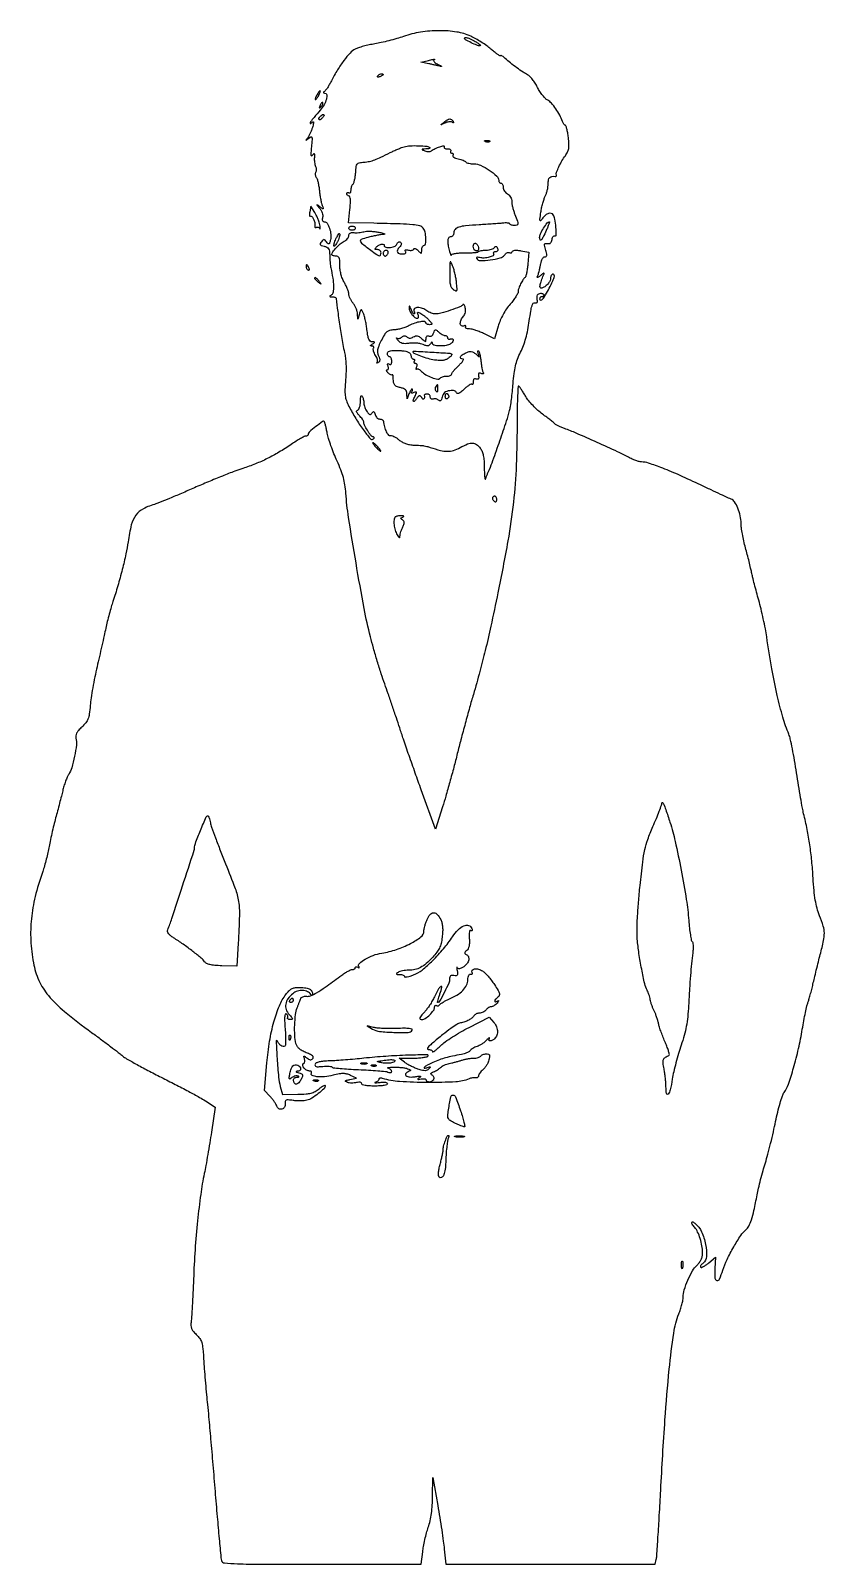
# Model space of a CAD drawing. Extents: x 248 to 618, y 0 to 715.
import ezdxf

# ---------------------------------------------------------------- set-up
doc = ezdxf.new("R2010")
doc.units = 0

msp = doc.modelspace()

# ---------------------------------------------------------------- linework, layer by layer
for points in [[(421.5, 712.405835, -0.012493), (418.355895, 711.394908, -0.008159), (414.68343, 710.379362, -0.008208), (411.068591, 709.506029, -0.015519), (408.124443, 708.941022, 0.013441), (405.478741, 708.444679, 0.012545), (402.801486, 707.796836, 0.012631), (400.453439, 707.101856, 0.041079), (398.956649, 706.477582, 0.085891), (396.580877, 704.67671, 0.02678), (393.697339, 701.234271, 0.024577), (390.686618, 696.781971, 0.019071), (387.84415, 691.667988, -0.012967), (386.953434, 690.01837, -0.015329), (386.024245, 688.508532, -0.01425), (385.170941, 687.28981, -0.087503), (384.615666, 686.765313, 0.031876), (384.166842, 686.426889, 0.302232), (384.104902, 686.20651, 0.289101), (384.284858, 686.05649, 0.030208), (384.858408, 686.015313, -0.38237), (385.700489, 685.243782, -0.092142), (385.525221, 683.189322, -0.060568), (384.41543, 680.488367, -0.053174), (382.649856, 678, 0.005092), (379.778437, 674.680576, 0.019239), (378.084309, 672.517886, 0.185671), (377.937973, 671.965277, 0.58609), (378.204475, 671.851896, -0.02132), (379.197215, 672.553718, -0.46523), (379.49724, 672.461518, -0.166025), (379.534593, 671.948681, -0.005739), (378.996485, 669.987745, -0.020428), (378.552435, 668.648451, -0.016704), (377.972529, 667.255161, -0.017024), (377.351862, 666.008244, -0.041901), (376.79201, 665.153082, 0.002011), (375.977912, 664.102793, 0.476242), (376.002672, 663.998715, 0.284283), (376.147153, 664.014034, 0.00155), (377.29604, 664.910655, -0.0595), (378.29989, 665.521888, -0.453191), (378.744944, 665.321568, -0.096402), (378.84985, 664.322662, -0.004461), (378.519584, 660.910655, 0.007205), (378.282273, 658.310263, 0.050896), (378.314094, 657.043125, 0.374026), (378.600146, 656.788082, 0.245516), (379.018174, 657, -0.024883), (379.58326, 657.713478, -0.453061), (379.840673, 657.713579, -0.192222), (379.973886, 657.337689, -0.009487), (379.895945, 656, 0.029312), (379.875858, 654.918163, 0.022177), (379.975996, 653.734379, 0.022609), (380.170449, 652.627807, 0.047437), (380.439927, 651.797887, -0.050908), (380.672023, 651.065876, -0.045759), (380.76245, 650.275085, -0.048548), (380.707905, 649.545443, -0.095776), (380.502523, 649.004082, 0.101178), (380.316204, 648.496661, 0.068505), (380.307899, 647.878755, 0.065142), (380.471043, 647.248918, 0.072244), (380.787427, 646.706195, -0.093501), (381.190181, 645.94299, -0.016827), (381.613611, 644.38557, -0.017631), (381.988538, 642.502694, -0.01514), (382.252435, 640.5, 0.010671), (382.505288, 638.439063, 0.010525), (382.846816, 636.38125, 0.010445), (383.22131, 634.592715, 0.039218), (383.566148, 633.5, -0.007894), (384.045111, 632.258861, -0.391803), (383.952216, 632.035625, -0.27172), (383.663768, 632.064858, -0.005414), (382.437231, 632.982767, 0.001168), (381.080338, 634.016324, 0.590348), (381.001358, 633.981246, 0.199941), (381.051969, 633.822394, 0.000697), (382.37523, 632.265648, -0.048955), (383.087372, 631.242521, -0.050759), (383.576908, 630.112499, -0.054762), (383.799951, 629.000539, -0.086294), (383.71885, 628.032882, 0.046693), (383.579488, 627.18262, 0.106418), (383.67165, 626.542062, 0.157914), (383.982043, 626.148806, 0.14842), (384.472299, 626, -0.25151), (385.803625, 625.285094, -0.061237), (386.955403, 622.9771, -0.057395), (387.610222, 620.127764, -0.089521), (387.44122, 617.621824, -0.012598), (387.016509, 616.093763, -0.19107), (386.679685, 615.67199, -0.344901), (386.272582, 615.731406, -0.032574), (385.580968, 616.558382, 0.028167), (384.873313, 617.419843, 0.193837), (384.388259, 617.65049, 0.205567), (383.896113, 617.473878, 0.032021), (383.170511, 616.705453, 0.052675), (382.638318, 615.906244, 0.2648), (382.656667, 615.389571, 0.17218), (383.152873, 614.991123, 0.022414), (384.473124, 614.596101, -0.058174), (385.791293, 614.096744, -0.139568), (386.544854, 613.386688, -0.10477), (386.934556, 612.245201, -0.024932), (387.076511, 610.230948, 0.009192), (387.137794, 608.655868, 0.007989), (387.258679, 607.008466, 0.008061), (387.415975, 605.520849, 0.023321), (387.589215, 604.5, -0.015669), (388.476634, 599.715595, -0.031835), (388.814299, 595.906361, -0.038359), (388.669705, 593.123742, -0.223034), (387.900867, 591.917571, 0.016657), (387.194722, 591.436807, 0.339442), (387.126422, 591.203914, 0.292037), (387.337417, 591.049001, 0.014075), (388.25, 591.015313, -0.040653), (388.925509, 590.954344, -0.056441), (389.508382, 590.784186, -0.070737), (389.920111, 590.53848, -0.200107), (390.076408, 590.25, 0.008711), (390.805126, 584.152597, 0.004061), (391.951528, 576.273897, 0.003359), (393.162526, 568.737807, 0.022094), (393.960109, 565, -0.034759), (394.41317, 562.577984, -0.018923), (394.647821, 559.55988, -0.017078), (394.667056, 556.124018, -0.013523), (394.46063, 552.415054, 0.009706), (394.163441, 547.721297, 0.042327), (394.276857, 544.941864, 0.057506), (394.838365, 542.650037, 0.028835), (396.036226, 539.915054, 0.019519), (399.186198, 534.277017, 0.02138), (402.678403, 529.075779, 0.014091), (405.955982, 524.871956, 0.374683), (407.255221, 524.657735, 0.037214), (407.754151, 525.019962, 0.238371), (407.872206, 525.298854, 0.258409), (407.714526, 525.54306, 0.042514), (407.179706, 525.773431, -0.156203), (406.165348, 526.515585, -0.020085), (404.649472, 528.784117, -0.0227), (403.323855, 531.190483, -0.101648), (402.919189, 532.739522, 0.123506), (402.791035, 533.155736, 0.017774), (402.299542, 533.905908, 0.019268), (401.639893, 534.766325, 0.015395), (400.866324, 535.642291, -0.021905), (399.976635, 536.676573, -0.096821), (399.612014, 537.388126, -0.221603), (399.688486, 537.87544, -0.165803), (400.126873, 538.208958, 0.18615), (400.627511, 538.622015, 0.052879), (401.034327, 539.565196, 0.04442), (401.309039, 540.836756, 0.031008), (401.4, 542.302077, -0.017151), (401.448417, 543.713156, -0.060912), (401.619286, 544.600321, -0.253325), (401.882901, 544.852201, -0.328991), (402.184687, 544.73541, -0.05593), (402.487098, 544.115921, -0.026045), (402.743371, 543.258109, -0.025413), (402.921283, 542.319973, -0.032303), (402.984687, 541.44113, 0.056506), (403.097014, 540.512143, 0.031195), (403.430545, 539.416846, 0.030694), (403.912768, 538.335066, 0.042787), (404.480997, 537.44113, 0.024663), (405.283081, 536.490905, 0.143208), (405.841043, 536.159519, 0.238218), (406.329028, 536.266728, 0.076076), (406.842259, 536.834535, -0.053424), (407.302632, 537.392511, -0.325454), (407.651393, 537.44341, -0.187805), (407.955978, 537.092713, -0.022024), (408.267643, 536.084535, 0.067234), (408.595226, 535.287699, 0.068588), (409.120758, 534.612332, 0.075277), (409.756444, 534.156305, 0.118557), (410.40638, 534, -0.060013), (411.025053, 533.925474, -0.071926), (411.568593, 533.70625, -0.084749), (411.956731, 533.381925, -0.146351), (412.125, 533, 0.032635), (412.642367, 530.304078, 0.047962), (413.470726, 528.039689, 0.062186), (414.429123, 526.546954, 0.312427), (415.334859, 526.296101, -0.163138), (415.965303, 526.30368, -0.035508), (416.98809, 525.892326, -0.033465), (418.159056, 525.221434, -0.026661), (419.326725, 524.351148, 0.045046), (420.816853, 523.323414, 0.042596), (422.494467, 522.556859, 0.04101), (424.339225, 522.063171, 0.035774), (426.326725, 521.847686, -0.004549), (429.305534, 521.711821, -0.020599), (431.036343, 521.545382, -0.030046), (432.418582, 521.26931, -0.01873), (434, 520.789352, 0.020858), (438.677206, 519.391527, 0.060118), (442.028031, 518.958191, 0.07702), (444.892003, 519.377044, 0.053254), (447.907069, 520.6709, -0.027227), (451.387048, 522.383503, -0.107063), (453.721494, 522.831442, -0.15352), (455.562574, 522.204121, -0.077262), (457.3125, 520.447609, -0.064276), (458.155059, 518.908706, -0.043344), (458.720468, 516.985375, -0.033077), (459.052399, 514.507334, -0.014925), (459.174342, 511.229034, 0.007207), (459.228399, 508.74375, 0.017586), (459.358905, 506.917279, 0.042865), (459.536435, 506.004893, 0.735336), (459.733351, 506, -0.011384), (460.016537, 506.775052, -0.003427), (460.481985, 507.940625, -0.003432), (461.022233, 509.241417, -0.003721), (461.566189, 510.5, 0.018771), (463.238221, 514.712428, 0.002405), (466.441555, 523.899173, 0.002616), (469.547566, 533.103081, 0.015288), (471.00706, 538, 0.026468), (471.40835, 539.918809, 0.00648), (471.859765, 543.115625, 0.00662), (472.281645, 546.797658, 0.006564), (472.607221, 550.5, -0.012673), (473.08074, 555.222775, -0.027468), (473.73428, 558.810278, -0.032011), (474.700138, 561.942425, -0.025113), (476.128168, 565.198314, 0.027596), (477.443197, 568.237483, 0.02057), (478.565055, 571.715066, 0.018889), (479.485822, 575.592508, 0.015005), (480.194336, 579.837868, -0.006956), (480.862195, 584.278743, -0.033766), (481.444366, 586.757443, -0.075248), (482.055103, 588.026921, -0.347724), (482.781048, 588.253778, 0.083328), (483.307389, 588.147009, 0.167989), (483.707093, 588.270217, 0.177305), (483.931594, 588.607003, 0.094209), (483.956534, 589.114225, -0.029641), (483.821196, 590.813617, -0.107936), (484.029541, 591.869403, -0.177223), (484.584666, 592.452677, -0.115337), (485.5, 592.666667, -0.053595), (486.073861, 592.604977, -0.073362), (486.559375, 592.421875, -0.093122), (486.885312, 592.151326, -0.17482), (487, 591.833333, -0.119248), (486.923102, 591.515489, -0.100665), (486.70625, 591.244792, -0.092192), (486.381933, 591.06301, -0.081935), (486, 591, 0.105053), (485.618444, 590.918938, 0.099167), (485.29375, 590.688914, 0.09642), (485.076123, 590.345238, 0.093332), (485, 589.940983, 0.430646), (485.48037, 589.486686, 0.200008), (486.342312, 589.903669, 0.047746), (487.797122, 591.89903, 0.016387), (489.519016, 595.037526, 0.011753), (491.144327, 598.441041, 0.049224), (491.864922, 600.589255, 0.237536), (491.666519, 601.395976, 0.369793), (491, 601.5, 0.095148), (490.616995, 601.147958, 0.052783), (490.29375, 600.599171, 0.049979), (490.074179, 599.951724, 0.056833), (490, 599.301226, -0.145796), (489.624771, 598.041754, -0.054441), (488.441314, 596.601635, -0.054329), (486.957845, 595.43696, -0.130828), (485.633369, 595.031803, -0.373464), (485.216704, 595.367481, -0.087245), (485.213066, 596.340833, -0.040947), (485.641372, 598.003221, -0.011699), (486.573777, 600.5, 0.007298), (487.050632, 601.743418, 0.389767), (486.961368, 601.959533, 0.279378), (486.686752, 601.929459, 0.005235), (485.5, 601, -0.005383), (484.344956, 600.095926, -0.201678), (484.03003, 600.013721, -0.462694), (483.915448, 600.19592, -0.013226), (484.254134, 601.178986, 0.021988), (484.540356, 602.059564, 0.006863), (484.892946, 603.4035, 0.006844), (485.246008, 604.917118, 0.007506), (485.546106, 606.394073, -0.030711), (485.88353, 607.733121, -0.047646), (486.351035, 608.828262, -0.060759), (486.868445, 609.552927, -0.259343), (487.354741, 609.715086, 0.180572), (488.013158, 609.829227, 0.255271), (488.313834, 610.328577, 0.074692), (488.191958, 611.463395, 0.009701), (487.52749, 613.813974, -0.024973), (487.223437, 615.030285, -0.179681), (487.318466, 615.617112, -0.260049), (487.742765, 615.87484, -0.051608), (488.662308, 615.813974, 0.085104), (489.502936, 615.814462, 0.142037), (490.134551, 616.121569, 0.121213), (490.568647, 616.763229, 0.053184), (490.821494, 617.764831, -0.045926), (491.022173, 618.611236, -0.096933), (491.354859, 619.195196, -0.159332), (491.767487, 619.444604, -0.197833), (492.206391, 619.372444, 0.595276), (492.785586, 619.704302, 0.015937), (492.58191, 623.386619, 0.019152), (492.096581, 627.235776, 0.097314), (491.343611, 629.25, 0.194648), (490.446374, 629.910463, 0.138326), (489.183565, 629.879082, 0.098134), (487.766303, 629.113279, 0.063792), (486.490289, 627.75, -0.015646), (485.487984, 626.44843, -0.585651), (485.192829, 626.501018, -0.117201), (485.124376, 627.172901, -0.002644), (485.569181, 630.397055, -0.017045), (485.937554, 632.462798, -0.014384), (486.46396, 634.620215, -0.014625), (487.058735, 636.561261, -0.038609), (487.629435, 637.897055, 0.040263), (488.150748, 639.128493, 0.022742), (488.590504, 640.690072, 0.02258), (488.892835, 642.315752, 0.034219), (488.993839, 643.75, -0.04345), (489.159359, 645.610295, -0.149312), (489.704442, 646.678016, -0.175984), (490.688754, 647.158288, -0.06563), (492.25, 647.118421, 0.10206), (492.523465, 647.131232, 0.143586), (492.732252, 647.255099, 0.142286), (492.842298, 647.473117, 0.099537), (492.838518, 647.75, -0.143025), (492.932288, 649.049156, -0.018975), (494.001406, 651.619889, -0.022576), (495.4348, 654.392032, -0.028579), (497.014072, 656.805163, 0.044243), (498.059268, 658.516785, 0.074735), (498.571989, 660.114149, 0.054989), (498.675031, 662.111997, 0.014665), (498.395651, 665.290721, 0.012085), (498.084635, 667.479314, 0.019477), (497.702702, 669.322899, 0.014196), (497.301964, 670.761807, 0.328835), (496.97895, 671, -0.178505), (496.651493, 671.120753, -0.053189), (496.279209, 671.514063, -0.045926), (495.92439, 672.080161, -0.035837), (495.643988, 672.75, 0.041772), (494.393635, 675.640257, 0.02926), (492.537403, 678.665843, 0.029095), (490.50489, 681.247342, 0.089485), (488.76473, 682.617951, -0.079147), (487.725426, 683.402514, -0.024391), (486.430889, 684.886158, -0.023725), (485.123556, 686.71267, -0.023972), (484, 688.648664, 0.023036), (482.888728, 690.571768, 0.023917), (481.61808, 692.35968, 0.024489), (480.375043, 693.792314, 0.088041), (479.401973, 694.504092, -0.033767), (477.326878, 695.701654, -0.010498), (474.378746, 697.770613, -0.010865), (471.365526, 700.083458, -0.018335), (468.956743, 702.166667, 0.022361), (468.241008, 702.775662, 0.035413), (467.571912, 703.22316, 0.039591), (467.02429, 703.480668, 0.294552), (466.756149, 703.422815, -0.349704), (466.443423, 703.387461, -0.010379), (465.264334, 704.161657, -0.016468), (463.852284, 705.201392, -0.01008), (462.254104, 706.514492, 0.022853), (460.303606, 708.035321, 0.012688), (457.798397, 709.716971, 0.012633), (455.170376, 711.294212, 0.019898), (452.831289, 712.498574, 0.070342), (446.364126, 714.465445, 0.039458), (438.157022, 715.089692, 0.038007), (429.468951, 714.402449, 0.045321)], [(455, 710, -0.015397), (456.259041, 709.259437, -0.041204), (457.0901, 708.634393, -0.134409), (457.343444, 708.24463, -0.497852), (457.20034, 708.041916, -0.104297), (455.73162, 708.302512, -0.016798), (453.058491, 709.486776, -0.011221), (450.406273, 710.844275, -0.275489), (450, 711.52568, -0.38151), (450.326274, 711.891051, -0.102632), (451.169657, 711.813568, -0.041167), (452.657494, 711.22198, -0.010042)], [(435.643054, 701.309721, 0.327322), (435.587155, 700.946586, 0.080706), (435.970293, 700.433051, 0.052303), (436.712182, 699.852216, 0.028538), (437.726387, 699.29464, -0.008128), (438.710081, 698.80499, -0.048167), (439.192049, 698.49308, -0.685938), (439.160625, 698.392314, -0.083064), (438.821014, 698.426284, 0.009432), (437.926766, 698.651368, 0.002602), (436.512807, 698.971289, 0.002628), (434.907045, 699.316992, 0.002746), (433.321014, 699.640653), (429.5, 700.398577), (432.5, 701.080974, 0.000691), (433.679509, 701.350986, 0.000944), (434.741146, 701.597671, 0.000612), (435.632549, 701.807726, 0.011007), (435.916667, 701.881685, -0.311038), (435.999239, 701.853731, -0.278766), (436.008168, 701.762475, -0.065147), (435.881961, 701.568283, -0.019747)], [(412, 694.606989, -0.2252), (411.911231, 694.419896, -0.029412), (411.544118, 694.154486, -0.029555), (411.042538, 693.875192, -0.020646), (410.448062, 693.618443, -0.036408), (409.868281, 693.443138, -0.155351), (409.512472, 693.474315, -0.32948), (409.393111, 693.674071, -0.1144), (409.507079, 694.011454, -0.115814), (410.098109, 694.603931, -0.080554), (410.973761, 694.969265, -0.115534), (411.708846, 694.972535, -0.349578)], [(381, 685, 0.018363), (380.624831, 684.232522, 0.03505), (380.390928, 683.5875, 0.048507), (380.307737, 683.132581, 0.439016), (380.429632, 683, 0.205392), (380.683068, 683.108693, 0.023718), (381.097178, 683.5875, 0.025446), (381.553569, 684.233921, 0.018122), (382, 685, 0.018363), (382.375169, 685.767478, 0.03505), (382.609072, 686.4125, 0.048507), (382.692263, 686.867419, 0.439016), (382.570368, 687, 0.205392), (382.316932, 686.891307, 0.023718), (381.902822, 686.4125, 0.025446), (381.446431, 685.766079, 0.018122)], [(382.564293, 680.293128, 0.008399), (382.21821, 679.336218, 0.286372), (382.270328, 679.111181, 0.400052), (382.463552, 679.106486, 0.011214), (383.124088, 679.733333, 0.043285), (383.558688, 680.246577, 0.063152), (383.837219, 680.768815, 0.082976), (383.927901, 681.220211, 0.20742), (383.806872, 681.526461, 0.278911), (383.538684, 681.59249, 0.120343), (383.210949, 681.395085, 0.070189), (382.866277, 680.940734, 0.036269)], [(383.789427, 674.600859, -0.023968), (383.269923, 674.088723, -0.03842), (382.775917, 673.71042, -0.045304), (382.367062, 673.494344, -0.297152), (382.149864, 673.534328, -0.301864), (382.018937, 674.107085, -0.076948), (382.512308, 674.978461, -0.069007), (383.312518, 675.745464, -0.157897), (384.098444, 676, -0.236389), (384.350678, 675.873691, -0.218285), (384.412089, 675.589002, -0.09576), (384.217338, 675.138842, -0.036357)], [(444.595492, 672.845492, -0.029117), (444.841108, 672.390889, -0.30504), (444.810042, 672.19209, -0.324046), (444.619069, 672.153994, -0.030943), (444.175175, 672.391736, 0.121422), (443.580218, 672.583572, 0.046883), (442.707391, 672.563103, 0.042886), (441.723281, 672.360677, 0.040783), (440.770667, 671.991078, -0.000925), (439.204031, 671.234741, -0.362368), (439.091959, 671.263044, -0.399297), (439.106278, 671.371154, -0.000966), (440.44113, 672.444834, -0.026054), (441.990758, 673.558997, -0.119341), (443.030104, 673.919305, -0.192037), (443.845844, 673.68181, -0.088847)], [(433.766074, 660.56726, -0.406265), (433.769069, 660.347149, -0.120742), (433.456805, 660.145986, -0.052972), (432.805954, 659.99625, -0.022806), (431.916667, 659.929715, 0.003509), (430.377706, 659.874145, 0.277806), (430.183567, 659.745543, 0.426185), (430.249284, 659.57198, 0.004987), (431.5, 659.053299, 0.048501), (432.341624, 658.805609, 0.048387), (433.215876, 658.724426, 0.052764), (433.99291, 658.80988, 0.114306), (434.532771, 659.065745, -0.058557), (436.192671, 660.090835, -0.030799), (438.452108, 660.979353, -0.04191), (440.236059, 661.395778, -0.637419), (440.498132, 660.996977, 0.210928), (440.445862, 660.6201, 0.178566), (440.685137, 660.292862, 0.100648), (441.231479, 660.071211, 0.046231), (442, 660, -0.046386), (442.768372, 659.928563, -0.100989), (443.314314, 659.70625, -0.178861), (443.553029, 659.378029, -0.210115), (443.5, 659, 0.088621), (443.348919, 658.618194, 0.167455), (443.391936, 658.29375, 0.177706), (443.621649, 658.077418, 0.101261), (444, 658, -0.102866), (444.377591, 657.921486, -0.178759), (444.605932, 657.7028, -0.166143), (444.646815, 657.374612, -0.087278), (444.492741, 656.988255, 0.28818), (444.496049, 656.551971, 0.104743), (444.949338, 656.091428, 0.063581), (445.805835, 655.669613, 0.033321), (446.954534, 655.359093, -0.02185), (448.175855, 655.058806, -0.026196), (449.292886, 654.667234, -0.026371), (450.181649, 654.246351, -0.131301), (450.579826, 653.870838, 0.168346), (450.994072, 653.533341, 0.032215), (451.938959, 653.255809, 0.031092), (453.135376, 653.063819, 0.024242), (454.450879, 653, -0.111675), (457.487613, 652.313182, -0.037079), (461.475164, 650.035465, -0.034307), (464.977303, 647.307938, -0.202515), (465.948386, 645.25, 0.077813), (466.043488, 644.772468, 0.0871), (466.278588, 644.367188, 0.096284), (466.61454, 644.095847, 0.122464), (467, 644, -0.188314), (467.381825, 643.850907, -0.089104), (467.70625, 643.422835, -0.068922), (467.926253, 642.787094, -0.048922), (468, 642.035184, 0.088264), (468.147828, 641.204291, 0.057686), (468.5875, 640.333112, 0.055927), (469.235098, 639.555412, 0.06843), (470, 639, -0.078097), (470.801817, 638.393896, -0.064254), (471.442586, 637.532038, -0.062447), (471.858374, 636.509635, -0.065472), (472, 635.432698, 0.042805), (472.10363, 634.224426, 0.017627), (472.440625, 632.614673, 0.017287), (472.925689, 630.903266, 0.021259), (473.5, 629.345757, -0.009872), (474.715084, 626.268217, -0.114136), (474.88092, 624.98984, -0.317332), (474.362176, 624.389784, -0.079812), (473, 624.274953, -0.029441), (472.233867, 624.378274, -0.044448), (471.5875, 624.565368, -0.054268), (471.134685, 624.800545, -0.250911), (471, 625.05204, 0.353948), (470.818236, 625.276638, 0.0314), (470.045313, 625.391293, 0.03009), (468.996033, 625.416821, 0.017953), (467.75, 625.327277, -0.007463), (466.001994, 625.164742, -0.001925), (463.177649, 624.955528, -0.001959), (459.954468, 624.741934, -0.001993), (456.748379, 624.554915, 0.008949), (450.492531, 624.102598, 0.052298), (447.25949, 623.465466, 0.126334), (445.617107, 622.457582, 0.194667), (445, 620.932612, -0.076059), (444.887028, 620.194251, -0.089331), (444.559375, 619.567705, -0.100741), (444.072043, 619.14886, -0.127982), (443.5, 619, 0.131536), (442.893906, 618.837746, 0.123358), (442.432544, 618.391613, 0.096134), (442.159614, 617.677412, 0.054458), (442.09968, 616.75, 0.038819), (442.357222, 614.647272, 0.020522), (442.983598, 612.093322, 0.037169), (443.586345, 610.471615, 0.765916), (443.90032, 610.524405, -0.314075), (444.248612, 610.933212, -0.02505), (445.715671, 611.240437, -0.026151), (447.688232, 611.446434, -0.015014), (450.079432, 611.498421, 0.009618), (452.437035, 611.524229, 0.014535), (454.486097, 611.645777, 0.009209), (456.161734, 611.825308, 0.22679), (456.54377, 612.070821, -0.184474), (456.868503, 612.318904, -0.022614), (457.752081, 612.537293, -0.024336), (458.867581, 612.704087, -0.017836), (460.116662, 612.784254, 0.03249), (461.388953, 612.90341, 0.037285), (462.576302, 613.185024, 0.04047), (463.525856, 613.573464, 0.137869), (464.01316, 614.021294, -0.073426), (464.367837, 614.442242, -0.267333), (464.697392, 614.509594, -0.185068), (465.014132, 614.249853, -0.037905), (465.329452, 613.583846, -0.065796), (465.491483, 612.907107, -0.158755), (465.384807, 612.409735, -0.177386), (465.018553, 612.105282, -0.085808), (464.409598, 612, 0.065368), (463.868549, 611.928962, 0.13759), (463.506933, 611.714862, 0.191303), (463.378541, 611.397774, 0.14099), (463.481881, 611.029317, -0.420955), (463.27078, 610.178861, -0.067538), (461.515009, 609.44533, -0.0532), (459.118389, 609.071907, -0.076159), (456.982574, 609.294306, 0.031305), (456.199387, 609.447519, 0.121734), (455.71208, 609.39287, 0.295296), (455.537094, 609.159101, 0.156732), (455.62756, 608.793604, 0.264984), (457.290713, 607.886833, 0.026973), (461.945246, 608.226449, 0.029402), (466.57677, 609.095857, 0.175541), (468.583323, 610.444838, -0.050585), (469.147004, 611.071603, -0.067032), (469.778076, 611.506495, -0.083442), (470.376666, 611.693651, -0.174259), (470.848055, 611.593907, 0.101916), (471.250281, 611.44688, 0.124226), (471.647999, 611.486733, 0.124321), (471.97897, 611.710466, 0.102165), (472.193519, 612.080556, -0.218974), (472.58865, 612.502247, -0.072976), (473.430548, 612.709224, -0.048876), (474.667674, 612.706375, -0.02137), (476.293494, 612.472763), (480.029131, 611.771953), (479.485801, 606.177216, -0.011015), (479.225184, 603.994558, -0.015595), (478.890211, 602.066944, -0.011642), (478.529956, 600.503909, -0.170938), (478.221235, 600.041239, 0.091573), (477.226582, 598.961452, 0.02729), (476.133465, 596.994213, 0.027509), (475.25838, 594.910565, 0.085861), (475, 593.417019, -0.122974), (474.781572, 592.542339, -0.019983), (473.890492, 591.019404, -0.020999), (472.669079, 589.276837, -0.017114), (471.22295, 587.515944, 0.031235), (469.529653, 585.331173, 0.024878), (467.977758, 582.783668, 0.024471), (466.65906, 580.043024, 0.027129), (465.664521, 577.278084), (463.883142, 571.33118), (459.272093, 573.66559, 0.01858), (457.331394, 574.559141, 0.01812), (455.313613, 575.314267, 0.018357), (453.495915, 575.847113, 0.062191), (452.271505, 576, -0.039835), (451.394899, 576.06995, -0.087229), (450.760688, 576.289505, -0.164721), (450.466086, 576.6141, -0.245793), (450.492921, 576.988546, 0.1144), (450.606889, 577.325929, 0.32948), (450.487528, 577.525685, 0.155351), (450.131719, 577.556862, 0.036408), (449.551938, 577.381557, -0.263647), (448.503817, 577.539059, -0.225314), (447.998848, 578.551011, -0.112464), (448.356842, 580.278313, -0.076955), (449.462113, 581.958136, 0.071008), (450.012018, 582.772746, 0.058911), (450.355561, 583.761761, 0.057504), (450.464468, 584.828364, 0.060737), (450.323376, 585.871411, 0.032396), (450.049796, 586.695456, 0.077479), (449.719466, 587.246573, 0.172907), (449.395001, 587.438323, 0.291512), (449.111262, 587.326316, -0.144575), (447.814787, 586.328149, -0.009892), (443.409717, 584.724277, -0.013552), (438.983571, 583.343991, -0.069509), (436.44113, 582.995054, -0.056439), (435.512121, 583.102515, -0.031248), (434.416846, 583.42983, -0.030753), (433.335059, 583.905624, -0.042955), (432.44113, 584.468197, 0.076327), (430.364423, 585.589802, 0.084604), (428.119987, 585.984409, 0.15515), (426.678123, 585.534256, 0.34441), (426.361626, 584.5, -0.027721), (426.546544, 583.924666, -0.051483), (426.621025, 583.440625, -0.080408), (426.584575, 583.11261, -0.336852), (426.436391, 583, -0.232978), (426.192272, 583.120277, -0.02424), (425.817009, 583.660938, -0.02611), (425.414057, 584.388019, -0.01792), (425.031162, 585.25, 0.010489), (424.585114, 586.295764, 0.154533), (424.321641, 586.589711, 0.522663), (424.137337, 586.505218, 0.035007), (424.063386, 585.821429, 0.127685), (424.377292, 584.392553, 0.054912), (425.45483, 582.747739, 0.055185), (426.825379, 581.416463, 0.166669), (428.040044, 581, 0.217706), (428.329638, 581.132366, 0.136758), (428.491485, 581.474798, 0.086911), (428.489555, 581.997001, 0.047366), (428.316985, 582.616334, -0.028718), (428.050942, 583.44977, -0.362899), (428.182668, 583.726216, -0.219316), (428.573697, 583.72547, -0.014424), (429.609558, 583.208958, -0.032815), (430.477552, 582.668386, -0.015853), (431.51679, 581.871255, -0.015646), (432.551356, 580.968789, -0.021663), (433.416176, 580.092624, -0.009086), (434.496666, 578.85419, -0.147453), (434.712724, 578.352183, -0.395509), (434.507264, 578.076015, -0.044507), (433.654988, 578, -0.045352), (433.021502, 578.057579, -0.065251), (432.486153, 578.230013, -0.085238), (432.124512, 578.48384, -0.199783), (432, 578.783022, 0.39146), (431.38607, 579.447011, 0.058011), (429.391233, 579.371995, 0.045416), (426.758941, 578.715966, 0.036525), (424.07986, 577.55781, -0.031189), (422.509909, 576.859171, -0.019979), (420.612802, 576.238096, -0.020073), (418.698192, 575.77708, -0.035049), (417.07986, 575.571952, 0.043347), (415.017619, 575.275759, 0.116247), (413.6976, 574.620527, 0.086231), (412.586663, 573.318992, 0.017204), (411.115932, 570.627571, 0.01528), (409.917349, 568.04926, 0.056661), (409.403103, 566.334709, 0.084478), (409.389571, 564.930509, 0.067253), (409.828222, 563.477667, -0.026446), (410.301043, 562.27523, -0.090022), (410.419867, 561.445305, -0.142429), (410.220118, 560.843159, -0.11205), (409.71229, 560.375386, -0.017535), (409.274751, 560.144179, -0.186148), (409.077453, 560.127769, -0.503805), (409.038876, 560.232695, -0.038964), (409.253508, 560.509849, 0.190483), (409.435628, 560.993145, 0.056873), (409.331809, 561.789073, 0.048024), (408.998034, 562.734735, 0.036207), (408.461947, 563.69842, -0.034134), (407.914792, 564.672485, -0.041817), (407.547163, 565.649261, -0.046873), (407.391083, 566.493991, -0.162047), (407.517457, 567.028246, 0.114325), (407.642872, 567.399335, 0.182169), (407.557091, 567.719045, 0.155727), (407.264366, 567.936674, 0.079827), (406.809017, 568.015313, -0.044036), (406.259321, 568.070307, -0.415341), (406.139075, 568.247683, -0.187072), (406.311987, 568.522598, -0.016439), (407, 569, 0.010016), (407.845481, 569.57072, 0.291857), (407.939991, 569.801258, 0.346509), (407.768576, 569.953061, 0.012137), (406.821956, 569.984687, -0.184665), (405.977562, 570.316421, -0.110553), (405.351004, 571.210931, -0.054787), (404.870344, 572.874015, -0.012802), (404.446607, 575.75, 0.012616), (404.101546, 578.098034, 0.013063), (403.64177, 580.398438, 0.012862), (403.141314, 582.365653, 0.05351), (402.685933, 583.5, 0.011363), (401.986161, 584.746931, 0.340083), (401.671581, 584.87296, 0.252383), (401.393682, 584.604018, 0.007508), (400.910963, 583), (400.19936, 580.5), (400.077444, 583, 0.056893), (399.891073, 584.137571, 0.029442), (399.416905, 585.5, 0.028839), (398.757682, 586.85966, 0.038691), (398, 588, -0.02914), (397.249925, 589.083459, -0.027249), (396.612376, 590.270753, -0.028306), (396.16431, 591.387027, -0.078204), (396.022236, 592.219584, 0.072626), (395.878192, 593.124077, 0.017957), (395.377584, 594.544537, 0.017993), (394.68011, 596.146096, 0.017154), (393.858902, 597.719584, -0.035852), (392.985437, 599.557514, -0.029339), (392.314671, 601.627874, -0.029459), (391.893511, 603.751804, -0.037215), (391.768547, 605.75, 0.015538), (391.724823, 608.034824, 0.090776), (391.450393, 609.200256, 0.18312), (390.876402, 609.786845, 0.108934), (389.909644, 610, -0.03749), (389.180683, 610.054735, -0.057654), (388.570731, 610.220312, -0.07735), (388.161024, 610.46293, -0.23575), (388.033269, 610.75, -0.152901), (388.467626, 611.94817, -0.025559), (390.067204, 613.838258, -0.028952), (391.995254, 615.668798, -0.052592), (393.791404, 616.888363, 0.049516), (394.636232, 617.454448, 0.049842), (395.351225, 618.174466, 0.054565), (395.840619, 618.932514, 0.116587), (396, 619.606749, -0.119912), (396.154805, 620.242961, -0.142438), (396.5794, 620.689385, -0.107423), (397.283826, 620.917721, -0.04989), (398.25, 620.917467, 0.031439), (399.291571, 620.878804, 0.016972), (400.573438, 620.955418, 0.016844), (401.878835, 621.122529, 0.025379), (403, 621.363553, -0.054288), (404.268383, 621.560482, -0.01983), (406.0875, 621.571226, -0.019387), (408.093729, 621.42548, -0.021962), (410, 621.127217, -0.007623), (411.8822, 620.717435, -0.0647), (412.690959, 620.414091, -0.654061), (412.674836, 620.201541, -0.068918), (412, 620.065433, 0.024282), (410.729048, 619.925117, 0.008014), (408.878368, 619.598779, 0.00796), (406.834496, 619.170644, 0.008947), (404.883805, 618.692658, 0.016802), (401.737573, 617.747636, 0.382359), (401.309035, 616.990404, 0.175473), (401.948694, 615.976528, 0.004776), (406.184176, 612.75, 0.007184), (408.993465, 610.714233, 0.089931), (410.180249, 610.165149, 0.363799), (410.77027, 610.445715, 0.107687), (411, 611.5, 0.112571), (410.869518, 612.072208, 0.100188), (410.500625, 612.559375, 0.094267), (409.949123, 612.886225, 0.086974), (409.3, 613, -0.028651), (408.479669, 613.047045, -0.269024), (408.20718, 613.25, -0.274676), (408.251147, 613.583415, -0.029547), (408.789877, 614.189877, -0.078143), (409.992462, 615.065649, -0.06971), (411.453374, 615.573022, -0.172203), (412.300155, 615.448514, -0.433835), (412.445746, 614.912215, 0.334359), (412.477555, 614.566584, 0.117744), (412.914735, 614.267963, 0.061791), (413.740687, 614.064584, 0.02951), (414.833994, 614, 0.043968), (416.066839, 614.108622, 0.059789), (417.134267, 614.433205, 0.071306), (417.937068, 614.933174, 0.126929), (418.385948, 615.563382, -0.074338), (418.695744, 616.111021, -0.10374), (419.124606, 616.472864, -0.124144), (419.602704, 616.593455, -0.139297), (420.05808, 616.464105, -0.149353), (420.413735, 616.059178, -0.158326), (420.471742, 615.534684, -0.097777), (420.193318, 614.873999, -0.035464), (419.562961, 614.069571, 0.066192), (418.666035, 612.767977, 0.246735), (418.678194, 611.805032, 0.218212), (419.501472, 611.18606, 0.053799), (421.225684, 611, 0.048241), (421.975531, 611.072515, 0.147112), (422.423227, 611.308411, 0.223394), (422.560622, 611.680006, 0.117577), (422.402645, 612.157524, -0.100476), (422.228864, 612.628774, -0.340679), (422.377022, 612.897621, -0.1433), (422.865436, 612.95937, -0.024224), (423.795681, 612.763682, 0.047408), (424.627798, 612.628514, 0.064656), (425.385392, 612.676187, 0.081665), (425.958051, 612.888439, 0.184846), (426.246696, 613.240087, -0.258489), (426.518911, 613.490216, -0.140096), (426.986626, 613.470962, -0.078488), (427.611375, 613.148739, -0.03816), (428.294643, 612.5625, 0.008757), (429.382201, 611.512385, 0.245199), (429.75, 611.410808, 0.338061), (429.964947, 611.66223, 0.013837), (430, 612.928571, -0.04631), (430.073591, 613.721412, -0.06626), (430.29375, 614.391518, -0.086348), (430.617992, 614.843755, -0.196601), (431, 615, 0.375051), (431.806458, 615.703946, 0.042712), (431.937849, 618.321129, 0.043373), (431.587839, 621.178098, 0.118931), (430.718197, 623, 0.163163), (429.088246, 624.033805, 0.03594), (425.777709, 624.601748, 0.017323), (419.969182, 624.970561, 0.002297), (407.660276, 625.268164), (395.820551, 625.5), (396.48987, 631.75, 0.010685), (396.729141, 634.547753, 0.032385), (396.727609, 636.45769, 0.049923), (396.527435, 637.657524, 0.338541), (396.079594, 638, -0.097089), (395.667548, 638.080772, -0.097465), (395.317131, 638.311086, -0.09839), (395.082494, 638.654886, -0.101022), (395, 639.059017, -0.108972), (395.078288, 639.413961, -0.182303), (395.29375, 639.6254, -0.161196), (395.6179, 639.656512, -0.082592), (396, 639.5, 0.177037), (396.378577, 639.422023, 0.188488), (396.70625, 639.6096, 0.116412), (396.927986, 640.072766, 0.05373), (397, 640.740983, -0.044088), (397.069041, 641.522454, -0.036437), (397.275205, 642.332976, -0.037849), (397.577469, 643.052744, -0.076447), (397.936868, 643.55, 0.118247), (398.319469, 644.183899, 0.020548), (398.690514, 645.542812, 0.021324), (398.99828, 647.207488, 0.017677), (399.186868, 649, -0.014753), (399.465819, 651.809147, -0.137052), (399.937154, 652.921209, -0.177578), (400.866476, 653.485893, -0.028638), (403, 653.78059, 0.031246), (405.616361, 654.155884, 0.035534), (408.052324, 654.845763, 0.025072), (410.968995, 656.069127, 0.00732), (415.326373, 658.23844, -0.01063), (416.98716, 659.05159, -0.008427), (418.814126, 659.861324, -0.008534), (420.534713, 660.555089, -0.020986), (421.826373, 660.989218, -0.059807), (424.502905, 661.428855, -0.019667), (428.500481, 661.444853, -0.014186), (432.429927, 661.194223, -0.17509)], [(461.729167, 663.395833, -0.126455), (461.402231, 663.202593, -0.060344), (460.916927, 663.123424, -0.05415), (460.359369, 663.160852, -0.051402), (459.8125, 663.316886, -0.054073), (459.395823, 663.538436, -0.470617), (459.37858, 663.720685, -0.168741), (459.670344, 663.862007, -0.018894), (460.416667, 663.921053, -0.028489), (461.112848, 663.910055, -0.077125), (461.592839, 663.799335, -0.208169), (461.77538, 663.614691, -0.296942)], [(377.780087, 630.629931, 0.023511), (377.64367, 629.674828, 0.054436), (377.653731, 628.951586, 0.123209), (377.799346, 628.573759, 0.396902), (378.039672, 628.524519, -0.364809), (378.754944, 628.419313, -0.071804), (379.525338, 627.248002, -0.059287), (380.063772, 625.623144, -0.091849), (380.090838, 624.149648, 0.066516), (380.075681, 623.675915, 0.175075), (380.22052, 623.374145, 0.227686), (380.491867, 623.281527, 0.109121), (380.847708, 623.405878, -0.123393), (381.267679, 623.539495, -0.114035), (381.714594, 623.46526, -0.102483), (382.120405, 623.190038, -0.082841), (382.420572, 622.756231, 0.27242), (382.567056, 622.656257, 0.43175), (382.668334, 622.750268, 0.039685), (382.620271, 623.417706, 0.009813), (382.433551, 624.5, 0.03123), (382.083456, 625.854637, 0.017412), (381.498664, 627.45584, 0.017315), (380.7918, 629.040333, 0.026781), (380.063199, 630.349669), (378.27126, 633.199338)], [(399, 623, -0.148195), (398.884432, 622.618646, -0.098894), (398.559375, 622.29375, -0.082425), (398.073457, 622.074694, -0.064853), (397.5, 622, -0.064853), (396.926543, 622.074694, -0.082425), (396.440625, 622.29375, -0.098894), (396.115568, 622.618646, -0.148195), (396, 623, -0.148195), (396.115568, 623.381354, -0.098894), (396.440625, 623.70625, -0.082425), (396.926543, 623.925306, -0.064853), (397.5, 624, -0.064853), (398.073457, 623.925306, -0.082425), (398.559375, 623.70625, -0.098894), (398.884432, 623.381354, -0.148195)], [(488.106165, 621.98839, -0.008345), (486.597753, 618.764607, -0.075731), (485.716094, 617.490987, -0.543285), (485.2231, 617.581322, -0.098876), (485, 618.698475, -0.115139), (485.38891, 620.364961, -0.024039), (486.854682, 623.006424, -0.019299), (488.535069, 625.498478, -0.239142), (489.523688, 626, -0.50843), (489.617395, 625.871494, -0.007245), (489.263433, 624.82159, -0.012942), (488.767978, 623.52711, -0.007381)], [(390.533699, 616.417386, -0.01574), (389.946974, 615.373774, -0.046075), (389.457416, 614.710348, -0.185334), (389.166415, 614.560151, -0.445266), (389.006161, 614.702947, -0.087217), (389.282775, 616.325364, -0.02821), (390.233446, 618.578494, -0.033325), (391.251132, 620.346469, -0.62379), (391.739731, 620.280807, -0.132727), (391.771113, 619.738831, -0.024132), (391.515539, 618.755688, -0.024478), (391.093033, 617.603695, -0.020056)], [(456.32411, 614.597766, -0.082586), (456.545735, 613.513423, -0.168008), (456.295046, 612.691662, -0.233756), (455.672694, 612.365657, -0.145217), (454.86052, 612.586203, -0.166742), (454.233457, 613.350977, -0.091719), (454.022312, 614.556368, -0.10994), (454.266365, 615.605693, -0.288442), (454.893011, 616, -0.13183), (455.274298, 615.897692, -0.062811), (455.681764, 615.588094, -0.055794), (456.051993, 615.134097, -0.051604)], [(412, 611.333333, 0.065168), (412.066719, 610.823604, 0.082647), (412.262322, 610.391667, 0.098991), (412.55246, 610.102734, 0.147551), (412.893011, 610, 0.126747), (413.272422, 610.097748, 0.063851), (413.673997, 610.391667, 0.057165), (414.035608, 610.823401, 0.054209), (414.29767, 611.333333, 0.098834), (414.384632, 611.841827, 0.141557), (414.246403, 612.275, 0.143627), (413.900588, 612.56354, 0.102873), (413.404659, 612.666667, 0.09384), (412.868475, 612.565141, 0.096571), (412.412619, 612.275, 0.099069), (412.107494, 611.842085, 0.104492)], [(376, 605.059017, 0.088797), (376.072509, 604.65395, 0.053277), (376.290385, 604.21498, 0.051183), (376.610411, 603.810572, 0.061454), (376.988546, 603.507079, 0.1144), (377.325929, 603.393111, 0.32948), (377.525685, 603.512472, 0.155351), (377.556862, 603.868281, 0.036408), (377.381557, 604.448062, 0.029964), (376.894727, 605.51997, 0.168622), (376.441482, 605.942608, 0.444011), (376.117673, 605.798253, 0.079093)], [(443.039142, 601.990547, 0.011108), (443.095107, 598.536467, 0.048932), (443.37135, 596.520839, 0.087536), (443.930709, 595.228972, 0.107741), (444.868889, 594.313953, 0.054904), (445.921836, 593.807205, 0.40636), (446.380405, 594.01924, 0.113978), (446.505029, 594.911582, 0.005888), (446.212896, 597.823406, 0.017305), (445.916539, 599.833572, 0.013252), (445.458895, 602.007501, 0.013449), (444.921224, 604.021475, 0.030632), (444.383149, 605.5, 0.017899), (443.580274, 607.178908, 0.645916), (443.256627, 607.160095, 0.088027), (443.082982, 606.257856, 0.00213)], [(380, 599.622445, 0.184603), (380.08115, 599.410139, 0.013803), (380.514063, 598.952641, 0.017649), (381.079598, 598.425681, 0.012436), (381.75, 597.872445, 0.001576), (382.879507, 596.99236, 0.377591), (383, 597, 0.377591), (383.00764, 597.120493, 0.001576), (382.127555, 598.25, 0.017685), (381.23668, 599.306759, 0.065617), (380.573889, 599.869516, 0.241985), (380.193395, 599.90695, 0.307699)], [(440.828741, 573, -0.09342), (441.27584, 572.915728, -0.096446), (441.655943, 572.674822, -0.09915), (441.91035, 572.315391, -0.104956), (442, 571.893011, 0.156595), (442.120194, 571.518648, 0.152088), (442.437101, 571.278932, 0.112989), (442.918727, 571.220509, 0.065618), (443.488004, 571.357023, -0.199158), (444.391238, 571.332843, -0.348377), (444.718003, 570.705806, -0.146498), (444.158565, 569.63379, -0.093629), (443, 568.820285, -0.074969), (440.76981, 568.189096, -0.044958), (438.013135, 568.088998, -0.044718), (435.641244, 568.430356, -0.344267), (434.984687, 569.25, 0.052305), (434.927367, 569.738674, 0.409488), (434.753019, 569.850967, 0.183172), (434.485123, 569.680219, 0.01923), (434.056301, 569.056856, -0.07922), (433.478167, 568.400641, -0.149352), (432.832376, 568.1322, -0.104189), (431.980804, 568.226419, -0.027433), (430.69661, 568.728465, 0.057947), (429.482106, 569.119865, 0.025913), (427.818219, 569.361449, 0.02523), (426.012423, 569.437194, 0.031211), (424.333506, 569.317907, -0.023927), (422.317085, 569.145107, -0.070458), (420.935685, 569.287954, -0.095477), (419.895056, 569.770383, -0.072817), (418.991477, 570.646298, -0.008818), (418.49221, 571.319772, -0.040205), (418.241726, 571.737711, -0.549888), (418.287607, 571.813228, -0.182537), (418.440958, 571.758676, 0.141285), (418.879369, 571.561758, 0.080155), (419.465608, 571.572618, 0.069072), (420.105805, 571.782227, 0.059667), (420.700372, 572.166294, -0.050555), (421.404052, 572.639182, -0.116823), (422.016058, 572.800735, -0.131266), (422.589129, 572.663198, -0.072329), (423.170712, 572.229288, 0.083681), (423.777823, 571.797308, 0.117534), (424.424666, 571.654388, 0.095065), (425.167517, 571.809694, 0.04067), (426.072391, 572.277282, -0.059766), (427.081538, 572.750962, -0.126924), (427.936485, 572.808304, -0.104812), (428.818648, 572.441152, -0.03309), (429.944061, 571.550624, 0.007108), (431.244295, 570.407125, 0.166308), (431.694297, 570.228674, 0.396124), (431.944351, 570.442037, 0.027529), (432, 571.452001, -0.064787), (432.092961, 572.166425, -0.155693), (432.376683, 572.611326, -0.177911), (432.835792, 572.774795, -0.089319), (433.448808, 572.658018, 0.11986), (434.08729, 572.575956, 0.125863), (434.679257, 572.799562, 0.10299), (435.176866, 573.329479, 0.060418), (435.539374, 574.124056, -0.0245), (435.968019, 575.27568, -0.249764), (436.352528, 575.584063, -0.215325), (436.863113, 575.46035, -0.018421), (437.919306, 574.573027, 0.030105), (438.67084, 573.971021, 0.029893), (439.49095, 573.462077, 0.031312), (440.259907, 573.106581, 0.092875)], [(423.418213, 565.393011, -0.070559), (424.022934, 565.056902, -0.063449), (424.53535, 564.555128, -0.066819), (424.88217, 563.970895, -0.100912), (425, 563.393011, 0.074425), (425.079668, 562.860757, 0.088446), (425.311086, 562.409197, 0.100652), (425.655159, 562.107332, 0.130616), (426.059017, 562, -0.108972), (426.413961, 561.921712, -0.182303), (426.6254, 561.70625, -0.161196), (426.656512, 561.3821, -0.082592), (426.5, 561, 0.093667), (426.353415, 560.618437, 0.171987), (426.406028, 560.29375, 0.173661), (426.65063, 560.076773, 0.095723), (427.047972, 560, -0.156134), (427.461783, 559.867551, -0.167795), (427.707267, 559.522797, -0.112248), (427.741654, 558.975232, -0.051437), (427.554136, 558.280481, 0.019204), (427.342471, 557.658478, 0.08277), (427.294139, 557.272086, 0.419736), (427.40147, 557.175012, 0.183481), (427.595626, 557.262293, -0.223819), (427.983062, 557.401534, -0.081529), (428.561388, 557.248888, -0.060834), (429.233908, 556.843677, -0.040189), (429.898479, 556.231812, 0.078499), (431.866355, 554.679823, 0.04072), (434.71865, 553.372677, 0.037327), (437.444778, 552.60732, 0.313808), (438.554694, 553.088496, -0.13856), (438.937601, 553.43943, -0.043006), (439.669591, 553.732246, -0.039277), (440.583332, 553.932795, -0.034399), (441.559017, 554, 0.039649), (442.493688, 554.074234, 0.058877), (443.282961, 554.297891, 0.077433), (443.82014, 554.625988, 0.220453), (444, 555.014096, -0.153856), (444.175079, 555.5696, -0.018823), (444.954687, 556.5988, -0.020869), (446.005373, 557.778423, -0.015815), (447.25, 558.984783, 0.018493), (448.411921, 560.12311, 0.042148), (449.178125, 561.081486, 0.091092), (449.450982, 561.711867, 0.475114), (449.25, 561.970687, -0.150177), (448.281871, 562.293204, -0.363413), (448.105712, 562.971904, -0.135161), (448.932797, 563.930485, -0.040694), (450.629666, 564.877126, -0.031702), (452.099967, 565.437516, -0.104791), (453.126545, 565.532166, -0.114018), (454.053921, 565.200008, -0.041167), (455.172701, 564.343708, 0.003417), (456.441209, 563.211395, 0.227689), (456.714241, 563.13461, 0.457706), (456.816514, 563.305725, 0.006736), (456.383705, 564.556067, -0.021105), (456.161595, 565.262777, -0.077468), (456.111347, 565.727607, -0.339384), (456.231918, 565.87037, -0.241547), (456.442828, 565.814509, -0.133597), (456.762325, 565.318508, -0.017698), (457.099951, 564.104406, -0.019484), (457.399268, 562.603789, -0.015224), (457.610522, 560.955484, 0.011949), (457.814134, 559.279841, 0.013834), (458.090011, 557.696282, 0.012925), (458.393783, 556.375104, 0.075576), (458.672409, 555.721036, -0.086459), (458.830176, 555.327282, -0.346443), (458.722911, 555.109913, -0.172912), (458.369246, 555.073375, -0.03174), (457.732571, 555.272381, 0.055696), (456.993669, 555.465097, 0.240784), (456.577473, 555.323135, 0.202472), (456.403488, 554.874517, 0.040191), (456.5, 554, -0.041736), (456.589198, 553.168223, -0.176361), (456.431326, 552.700812, -0.242513), (456.052515, 552.531602, -0.077823), (455.431474, 552.664669, 0.092713), (454.828909, 552.775259, 0.177887), (454.374343, 552.606502, 0.152862), (454.092361, 552.156589, 0.064208), (454, 551.440322, -0.029819), (453.961571, 550.79653, -0.077839), (453.836192, 550.351486, -0.197561), (453.65153, 550.179206, -0.294612), (453.442355, 550.224312, 0.321243), (453.055847, 550.288169, 0.026315), (452.110764, 549.758856, 0.02755), (450.956279, 548.937709, 0.017109), (449.692355, 547.856705, -0.016443), (448.229153, 546.601883, -0.063172), (447.208922, 545.976623, -0.167073), (446.570224, 545.917335, -0.288172), (446.211128, 546.286829, 0.15862), (445.892275, 546.837815, 0.111734), (445.262552, 547.189251, 0.074942), (444.310759, 547.320347, 0.033262), (443.044107, 547.219781, 0.048874), (441.673644, 546.879465, 0.090136), (440.680784, 546.309864, 0.095645), (439.989248, 545.453733, 0.060783), (439.527623, 544.254035, -0.026977), (439.17573, 543.115837, -0.126456), (438.788922, 542.556896, -0.259083), (438.3431, 542.463345, -0.121903), (437.822789, 542.777211, 0.080343), (437.31227, 543.145586, 0.062137), (436.664744, 543.375078, 0.062469), (435.984579, 543.437631, 0.083529), (435.378145, 543.314866, -0.093797), (434.843289, 543.217892, -0.145169), (434.397415, 543.35387, -0.14844), (434.104318, 543.707742, -0.099579), (434, 544.226345, 0.099331), (433.889712, 544.77602, 0.098013), (433.575694, 545.243572, 0.097876), (433.106817, 545.556724, 0.098747), (432.555556, 545.666667, 0.038689), (432.006867, 545.624147, 0.061286), (431.553883, 545.495312, 0.085084), (431.258443, 545.306247, 0.23919), (431.173977, 545.083333, -0.032321), (431.224809, 543.894595, -0.200377), (430.982404, 543.347968, -0.392028), (430.571821, 543.343595, -0.067719), (430.024172, 543.995129, 0.051114), (429.454521, 544.720257, 0.256368), (428.978672, 544.867892, 0.162341), (428.443456, 544.55934, 0.019711), (427.571288, 543.495129, -0.031307), (426.503259, 542.25185, -0.555746), (426.078692, 542.345013, -0.191938), (426.111172, 543.178278, -0.018295), (427.023139, 545.043236, 0.014356), (427.545977, 546.091427, 0.23351), (427.536489, 546.473627, 0.351914), (427.248789, 546.598815, 0.025022), (426.359094, 546.307556, -0.025444), (425.622821, 546.067209, -0.192656), (425.266812, 546.10869, -0.361459), (425.171471, 546.347074, -0.060158), (425.394972, 546.830061, 0.035198), (425.630596, 547.279131, 0.075302), (425.731957, 547.65633, 0.145201), (425.688553, 547.90013, 0.283829), (425.526793, 548, 0.219371), (425.244416, 547.869846, 0.030094), (424.843564, 547.339062, 0.029981), (424.420669, 546.611827, 0.021149), (424.031162, 545.75), (423.126773, 543.5), (423.063386, 545.775, 0.073701), (422.866393, 546.889214, 0.124381), (422.357639, 547.683607, 0.101316), (421.44756, 548.243764, 0.038119), (420, 548.65, -0.056913), (418.26498, 549.207879, -0.144704), (417.273564, 550.063855, -0.11948), (416.798074, 551.437089, -0.032887), (416.729561, 553.739238, 0.049737), (416.701129, 554.187129, 0.111257), (416.573934, 554.501568, 0.191471), (416.374229, 554.634254, 0.189942), (416.137095, 554.594198, -0.199803), (415.802109, 554.54414, -0.059345), (415.308378, 554.732595, -0.049269), (414.750964, 555.0991, -0.036172), (414.210573, 555.60496, -0.037461), (413.78456, 556.141371, -0.099645), (413.596028, 556.590207, -0.22372), (413.665962, 556.874556, -0.2261), (413.929189, 557, 0.198175), (414.259375, 557.136219, 0.143406), (414.453543, 557.488813, 0.094436), (414.469783, 558.026662, 0.052117), (414.298676, 558.664045, -0.026179), (414.063986, 559.386586, -0.196415), (414.108364, 559.736436, -0.357523), (414.347692, 559.829264, -0.059284), (414.830061, 559.605028, 0.123606), (415.320712, 559.44915, 0.232351), (415.695741, 559.605484, 0.139243), (415.930115, 560.100064, 0.041481), (416, 560.940983, 0.0466), (415.926392, 561.729059, 0.066561), (415.70625, 562.395164, 0.086673), (415.381985, 562.844577, 0.195654), (415, 563, -0.148195), (414.618646, 563.115568, -0.098894), (414.29375, 563.440625, -0.082425), (414.074694, 563.926543, -0.064853), (414, 564.5, -0.174578), (414.24582, 565.182583, -0.12917), (414.903035, 565.654293, -0.070529), (416.076633, 565.922641, -0.020994), (417.918213, 566, -0.013799), (419.534316, 565.955391, -0.013682), (421.1501, 565.821697, -0.013659), (422.555263, 565.627643, -0.050508)], [(443.998428, 564.298146, -0.323409), (444.054331, 564.019624, -0.057561), (443.763404, 563.537021, -0.043456), (443.228646, 562.956457, -0.025452), (442.498428, 562.355383, -0.069333), (441.313855, 561.709238, -0.058797), (439.92922, 561.365323, -0.046212), (438.216061, 561.307679, -0.021815), (436.013175, 561.533931, -0.032557), (432.952172, 562.189766, -0.021914), (429.557784, 563.314545, -0.013528), (426.502474, 564.573495, -0.296478), (426, 565.346415, -0.43039), (426.341191, 565.669366, -0.000816), (434.793766, 565.190907, -0.001263), (443.092986, 564.686501, -0.172661)], [(474.5, 533.655451, -0.00978), (474.08553, 512.46731, -0.017948), (472.792005, 495.255176, -0.016425), (470.178432, 477.199431, -0.006825), (465.51813, 453, -0.002302), (462.213905, 437.383084, -0.005926), (459.640824, 426.138797, -0.007216), (457.123828, 416.332413, -0.005391), (454.077348, 405.59502, 0.003636), (452.335613, 399.537312, 0.001989), (450.283999, 392.087287, 0.001982), (448.260058, 384.502969, 0.003158), (446.596093, 378, -0.003718), (444.974028, 371.69025, -0.002725), (443.084173, 364.712951, -0.002753), (441.222232, 358.125575, -0.006103), (439.713938, 353.129193), (436.4446, 342.758387), (429.775336, 361.129193, -0.001724), (426.972913, 368.93237, -0.001466), (424.067342, 377.187951, -0.001477), (421.466428, 384.719176, -0.004172), (419.709219, 390, 0.002537), (418.147501, 394.745065, 0.001532), (416.25103, 400.353125, 0.001534), (414.332776, 405.91303, 0.00269), (412.706707, 410.5, -0.008571), (411.106221, 415.189216, -0.004463), (409.263262, 421.0875, -0.004436), (407.47878, 427.177334, -0.006752), (406.047609, 432.5, -0.015896), (403.149794, 445.620205, -0.004114), (399.329618, 466.932854, -0.003771), (395.869781, 488.157165, -0.021563), (394.606328, 499.5, 0.0224), (394.181093, 503.26037, 0.027657), (393.436632, 506.707506, 0.02537), (392.257738, 510.280138, 0.014755), (390.503128, 514.442175, -0.011976), (389.044916, 517.848132, -0.010128), (387.663488, 521.514668, -0.010255), (386.540165, 524.909464, -0.027914), (385.930608, 527.365904, 0.006243), (385.537612, 529.30555, 0.009007), (385.137883, 531.009634, 0.005371), (384.762821, 532.42431, 0.129593), (384.558617, 532.774716, 0.367743), (383.736567, 532.841127, 0.009516), (380.553612, 530.455381, 0.011229), (377.497005, 527.95981, 0.219331), (377, 526.881311, -0.127226), (376.913071, 526.54521, -0.100757), (376.668447, 526.258885, -0.089583), (376.302519, 526.066398, -0.076539), (375.87131, 526, 0.12055), (375.175415, 525.829745, 0.008726), (373.422912, 524.878403, 0.011817), (371.356747, 523.644318, 0.008651), (369.12131, 522.181796, -0.014829), (363.386754, 518.530359, -0.019481), (357.93634, 515.5642, -0.02013), (352.42234, 513.107265, -0.017803), (346.5, 510.990201, 0.014501), (342.804467, 509.69661, 0.003877), (337.003125, 507.423322, 0.003926), (330.447656, 504.735784, 0.004044), (324, 501.971599, -0.001895), (317.880797, 499.317036, -0.00255), (312.31875, 496.962709, -0.001745), (307.637254, 495.028352, -0.027253), (306, 494.460509, 0.046602), (300.12515, 492.165042, 0.118224), (296.646493, 489.229183, 0.098004), (294.507215, 484.674179, 0.026058), (292.971813, 476.758477, -0.018452), (291.962852, 471.097773, -0.008698), (290.264834, 463.867979, -0.008468), (288.177518, 456.17701, -0.010086), (285.940708, 449, 0.010166), (285.129089, 446.394372, 0.005043), (284.200559, 443.059375, 0.005003), (283.307077, 439.58129, 0.007311), (282.595925, 436.5, -0.002052), (281.838531, 433.053299, -0.000814), (280.771073, 428.325, -0.000805), (279.602151, 423.224197, -0.00101), (278.501463, 418.5, 0.007734), (277.467519, 413.775667, 0.006254), (276.499877, 408.675, 0.006326), (275.725407, 403.945721, 0.016194), (275.319422, 400.5, -0.01266), (274.869084, 396.430583, -0.058545), (274.278512, 394.141516, -0.07861), (273.258834, 392.38653, -0.034249), (271.413096, 390.412063, 0.02315), (269.859274, 388.822074, 0.062391), (268.964979, 387.523216, 0.088592), (268.596517, 386.338959, 0.095462), (268.67556, 385.13266, -0.095302), (268.87394, 382.119764, -0.018729), (267.996386, 376.741235, -0.019759), (266.697694, 371.404275, -0.0756), (265.277962, 368.301471, 0.042195), (264.593672, 367.035982, 0.014261), (263.810335, 365.090809, 0.014069), (263.062906, 362.881206, 0.015691), (262.470208, 360.71151, -0.002998), (261.849321, 358.188355, -0.001288), (260.991743, 354.827756, -0.001274), (260.059928, 351.25279, -0.001682), (259.191519, 348, 0.005857), (258.328379, 344.655137, 0.003872), (257.411695, 340.79375, 0.003897), (256.578945, 337.026393, 0.007547), (255.982276, 334, -0.010836), (255.40016, 331.146464, -0.007471), (254.622938, 327.940625, -0.007536), (253.782458, 324.878333, -0.015247), (253.011608, 322.5, 0.025682), (249.649688, 311.338732, 0.035371), (247.87329, 301.02133, 0.037036), (247.613641, 290.940608, 0.032746), (248.806465, 280.5, 0.061664), (251.373056, 272.272792, 0.067881), (255.812589, 265.209263, 0.047091), (263.313618, 257.788672, 0.014265), (276, 247.996094, -0.002304), (280.586415, 244.627775, -0.002791), (284.85625, 241.424463, -0.002364), (288.421337, 238.691969, -0.019159), (290, 237.370373, 0.052418), (291.735076, 236.1038, 0.004616), (296.465625, 233.41663, 0.006005), (302.189828, 230.323949, 0.004639), (308.5, 227.086259, -0.002852), (314.961092, 223.80024, -0.003195), (321.143794, 220.561103, -0.002939), (326.374437, 217.738446, -0.017017), (329.074617, 216.139046), (333.649234, 213.214649), (331.879563, 201.519283, -0.002973), (331.087731, 196.488612, -0.00233), (330.170997, 191.041219, -0.002356), (329.270657, 185.981479, -0.00578), (328.548238, 182.272559, 0.016846), (326.870148, 172.510867, 0.008741), (325.400791, 160.229278, 0.008243), (324.245982, 146.693052, 0.008017), (323.525239, 133, -0.002196), (323.2565, 126.440266, -0.002777), (322.947731, 120.378075, -0.002197), (322.638288, 115.297837, -0.02244), (322.406591, 113.201958, 0.041644), (322.275821, 111.382106, 0.091553), (322.543938, 110.018191, 0.082052), (323.305694, 108.74865, 0.028665), (324.780142, 107.201958, -0.051007), (326.431796, 105.306904, -0.085936), (327.33435, 103.407051, -0.04565), (327.851886, 100.576058, -0.006052), (328.323565, 94.5, 0.003037), (328.649344, 89.947777, 0.001778), (329.091975, 84.5, 0.001778), (329.573605, 79.05241, 0.003021), (330.020162, 74.5, -0.003464), (330.572787, 68.814517, -0.000662), (331.491447, 58.478125, -0.000706), (332.530724, 46.410255, -0.00065), (333.565602, 34, 0.001183), (334.563618, 22.18411, 0.001811), (335.490204, 11.945313, 0.000611), (336.333833, 3.10066, 0.049854), (336.601924, 1.75, 0.304017), (337.932251, 0.663273, 0.014337), (343.997793, 0.262322, 0.008613), (354.998105, 0.041064, 0.000722), (383.452164, 0), (429.769553, 0), (430.443034, 5.75, -0.01703), (430.840361, 8.36739, -0.009706), (431.489067, 11.50117, -0.009685), (432.265319, 14.633809, -0.015799), (433.058257, 17.253982, 0.026712), (433.910319, 20.308351, 0.019745), (434.535584, 23.761083, 0.018053), (434.932871, 27.583493, 0.014103), (435.096684, 31.753982), (435.193367, 40.5), (437.480757, 27.393742, -0.003403), (438.409107, 21.852091, -0.002966), (439.306967, 16.038974, -0.002984), (440.056395, 10.772151, -0.008822), (440.485565, 7.143742), (441.202983, 0), (490.082439, 0), (538.961896, 0), (539.423859, 2.25, 0.033937), (539.651098, 3.927358, 0.000655), (540.223321, 12.651562, 0.001578), (540.845936, 22.84076, 0.001057), (541.496716, 34.5, -0.003354), (543.484948, 67.403152, -0.008802), (545.485137, 90.971315, -0.010568), (547.579097, 107.853324, -0.05728), (549.938889, 116.760727, 0.014242), (550.72786, 118.956637, 0.014043), (551.394549, 121.204188, 0.014049), (551.867213, 123.203228, 0.051066), (552, 124.5, -0.073111), (552.507566, 127.952655, -0.028142), (554.164998, 132.518814, -0.02804), (556.315126, 136.852844, -0.07685), (558.431076, 139.523704, 0.043421), (559.589517, 140.801107, 0.057949), (560.385892, 142.147793, 0.058658), (560.845537, 143.62798, 0.046009), (561, 145.303028, 0.043641), (560.726202, 148.433954, 0.031376), (559.901082, 151.847251, 0.031937), (558.719456, 154.950952, 0.070841), (557.358396, 157.078741, -0.029138), (556.243881, 158.53796, -0.188875), (556.045147, 159.42398, -0.513343), (556.488081, 159.648732, -0.053491), (557.636629, 158.886608, -0.115646), (560.535727, 155.055589, -0.056058), (562.39433, 149.162958, -0.057287), (562.846946, 143.45189, -0.229944), (561.251572, 140.442004, 0.038561), (560.627088, 139.906916, 0.06277), (560.19971, 139.356111, 0.089454), (560.020982, 138.875564, 0.245522), (560.126004, 138.540663, 0.295613), (560.549319, 138.450196, 0.032493), (561.49636, 138.883699, 0.031385), (562.65739, 139.606746, 0.019945), (563.916392, 140.583102), (567.083919, 143.248401), (566.79196, 137.980783, 0.022683), (566.746981, 133.487457, 0.344652), (567.685638, 132.37113, 0.358376), (568.950023, 133.03002, 0.023249), (570.498727, 137.199092, -0.034871), (572.449787, 142.09954, -0.017801), (575.534695, 147.964636, -0.016162), (578.8358, 153.323189, -0.075742), (581.258702, 156, 0.105613), (582.628827, 157.706842, 0.038859), (583.804712, 160.581579, 0.024163), (584.998295, 165.027527, 0.006443), (586.463096, 172.213792, -0.010717), (587.135672, 175.375131, -0.005191), (588.124179, 179.389482, -0.005145), (589.240732, 183.551302, -0.007379), (590.322347, 187.213792, 0.009987), (591.467792, 191.168232, 0.004766), (592.790012, 196.294256, 0.004722), (594.070087, 201.677229, 0.006699), (595.099037, 206.490059, -0.010299), (596.071066, 210.881774, -0.012177), (597.175894, 214.989083, -0.011075), (598.264351, 218.395556, -0.072164), (599.085368, 219.990059, 0.072021), (601.061504, 223.825235, 0.013054), (603.479798, 231.483023, 0.014197), (605.781433, 240.445174, 0.014434), (607.556621, 249.474478, -0.004951), (608.265243, 253.47852, -0.005802), (609.018839, 257.260825, -0.005154), (609.725098, 260.440354, -0.035168), (610.198303, 261.974478, 0.020084), (610.663331, 263.335059, 0.005464), (611.287656, 265.520628, 0.005519), (611.94199, 268.017657, 0.005713), (612.533226, 270.5, -0.003186), (613.198351, 273.356523, -0.001486), (614.095127, 277.05126, -0.001472), (615.059068, 280.922658, -0.002059), (615.945021, 284.37663, 0.010157), (617.49139, 290.8384, 0.058199), (617.836692, 294.339342, 0.070263), (617.326893, 297.5339, 0.018629), (615.621025, 302.421539, -0.026692), (614.456569, 305.939172, -0.023843), (613.621997, 309.695396, -0.019341), (613.025142, 314.181185, -0.009159), (612.586265, 320, 0.010043), (611.970729, 327.97322, 0.01212), (611.061434, 335.428247, 0.012421), (609.815009, 342.669793, 0.01164), (608.186818, 350, -0.014952), (607.628387, 352.595164, -0.002723), (606.764228, 357.4375, -0.002929), (605.816506, 363.118672, -0.002654), (604.90277, 369, 0.005679), (603.964376, 374.808212, 0.006745), (602.942347, 380.26875, 0.005929), (601.964921, 384.846191, 0.042473), (601.281819, 387, -0.027724), (598.504892, 394.936294, -0.01442), (595.885304, 405.097174, -0.01206), (593.375354, 417.520038, -0.007064), (590.94081, 432.5, 0.011105), (590.307177, 436.209212, 0.005827), (589.363245, 440.79375, 0.005793), (588.286157, 445.471878, 0.008855), (587.233592, 449.5, -0.002885), (586.208721, 453.239061, -0.002791), (585.215428, 457.03125, -0.002756), (584.378207, 460.378668, -0.010251), (583.905911, 462.5, 0.008167), (583.460542, 464.540437, 0.002684), (582.740151, 467.528125, 0.002673), (581.905145, 470.835244, 0.003023), (581.067617, 474, -0.011017), (580.287942, 477.148843, -0.010227), (579.626492, 480.407872, -0.010268), (579.157136, 483.33016, -0.033562), (579.017099, 485.282119, 0.051122), (578.631257, 488.885328, 0.046022), (577.518935, 492.470862, 0.048857), (575.976377, 495.359892, 0.160073), (574.295153, 496.678979, -0.02064), (573.09567, 497.170769, -0.001121), (569.385581, 498.884054, -0.001745), (564.982239, 500.948189, -0.001273), (560.102568, 503.271643, 0.007223), (550.591035, 507.662492, 0.011867), (542.406752, 511.067973, 0.011433), (535.82508, 513.453412, 0.081391), (532.489523, 514, -0.067561), (531.450463, 514.141044, -0.019169), (529.892855, 514.636847, -0.01894), (528.159096, 515.338149, -0.018998), (526.485191, 516.16799, 0.01616), (521.403137, 518.723442, 0.002928), (511.791423, 523.105337, 0.003021), (502.115277, 527.378295, 0.014643), (496.540819, 529.608145, -0.011407), (494.985125, 530.218791, -0.014659), (493.585782, 530.854089, -0.012485), (492.456836, 531.442487, -0.111172), (492.040819, 531.812441, 0.066528), (491.616516, 532.263031, 0.003884), (490.139933, 533.444455, 0.00583), (488.349266, 534.820988, 0.004255), (486.329166, 536.310052, -0.026929), (484.159711, 538.066366, -0.019085), (481.91615, 540.253039, -0.019334), (479.928514, 542.512838, -0.038182), (478.567301, 544.475371, 0.007327), (477.521056, 546.202141, 0.00986), (476.520558, 547.73217, 0.00728), (475.645287, 548.975477, 0.097392), (475.238135, 549.353767, 0.568527), (474.939929, 549.19874, 0.002621), (474.716827, 544.930956, 0.007459), (474.552852, 539.819215, 0.004287)], [(436.446149, 548.912868, 0.090569), (436.257168, 548.429833, 0.076639), (436.235589, 547.881122, 0.076786), (436.380187, 547.352368, 0.091551), (436.672847, 546.927153, 0.141706), (437.028511, 546.731066, 0.282794), (437.321429, 546.831029, 0.135981), (437.515007, 547.264011, 0.037548), (437.571429, 548.014286, 0.008897), (437.544594, 549.522161, 0.218731), (437.36139, 549.886183, 0.427566), (437.073167, 549.84726, 0.018728)], [(442.457295, 545.069098, -0.108373), (442.598899, 544.665803, -0.099685), (442.565079, 544.22714, -0.095498), (442.360589, 543.820631, -0.090427), (442.016312, 543.510081, -0.136093), (441.63036, 543.397824, -0.190788), (441.298542, 543.524436, -0.140899), (441.074611, 543.890269, -0.067432), (441, 544.440983, -0.039415), (441.085158, 545.519563, -0.25701), (441.407182, 545.933879, -0.315493), (441.86686, 545.838655, -0.050477)], [(408.5, 521, 0.012769), (409.229731, 520.233916, 0.017642), (409.92517, 519.5875, 0.014322), (410.525997, 519.096686, 0.165568), (410.809975, 519, 0.549874), (410.889734, 519.12573, 0.034935), (410.63142, 519.5875, 0.02599), (410.159597, 520.232121, 0.012939), (409.5, 521, 0.012769), (408.770269, 521.766084, 0.017642), (408.07483, 522.4125, 0.014322), (407.474003, 522.903314, 0.165568), (407.190025, 523, 0.549874), (407.110266, 522.87427, 0.034935), (407.36858, 522.4125, 0.02599), (407.840403, 521.767879, 0.012939)], [(463, 497.059017, 0.089642), (463.073302, 496.653442, 0.053229), (463.29375, 496.2129, 0.051032), (463.617485, 495.806203, 0.06081), (464, 495.5, 0.139169), (464.379648, 495.392057, 0.191142), (464.70625, 495.521475, 0.138808), (464.926733, 495.889346, 0.066118), (465, 496.440983, 0.062283), (464.925455, 497.037096, 0.080552), (464.70625, 497.542039, 0.097988), (464.381379, 497.879982, 0.153634), (464, 498, 0.092995), (463.618268, 497.928382, 0.096318), (463.29375, 497.723586, 0.099231), (463.076556, 497.418051, 0.105429)], [(417.666667, 488.333333, 0.178204), (417.069117, 487.039614, 0.04657), (417.099544, 484.714437, 0.045696), (417.611137, 482.15769, 0.061783), (418.554653, 480, 0.01815), (419.116969, 479.126431, 0.076076), (419.546109, 478.675, 0.412516), (419.764218, 478.702108, 0.200655), (419.846213, 479, -0.074791), (419.862954, 479.766089, -0.023526), (420.111762, 480.888224, -0.022914), (420.511391, 482.131253, -0.023511), (421.020139, 483.321613, 0.018249), (421.689344, 484.842923, 0.090603), (421.871644, 485.755329, 0.161398), (421.669389, 486.401047, 0.098729), (421.079992, 486.950562, -0.027381), (420.433881, 487.400531, -0.242024), (420.292589, 487.706342, -0.26202), (420.463397, 487.982066, -0.031296), (421.136847, 488.300002, 0.05976), (421.556889, 488.528319, 0.486979), (421.565777, 488.71656, 0.151856), (421.233564, 488.861034, 0.017734), (420.416667, 488.921053, 0.030121), (419.570228, 488.902134, 0.032005), (418.749479, 488.780976, 0.033812), (418.063149, 488.584996, 0.110358)], [(545.812657, 346, -0.023763), (548.246934, 337.094839, -0.007581), (551.032779, 323.639449, -0.007706), (553.426439, 309.988722, -0.020882), (554.567875, 300.228249, 0.008537), (554.8984, 296.635204, 0.012848), (555.320243, 293.517787, 0.007667), (555.774665, 290.95558, 0.20958), (556.155283, 290.40403, -0.217811), (556.471114, 289.930587, -0.025714), (556.610951, 288.640339, -0.026987), (556.615167, 287.007108, -0.018957), (556.451214, 285.175781, 0.006412), (555.860596, 280.034452, 0.005539), (555.369645, 274.622802, 0.004623), (554.928576, 268.345417, 0.002399), (554.487962, 260.5, -0.012817), (554.084043, 255.260478, -0.020613), (553.442233, 250.827817, -0.021508), (552.461272, 246.600572, -0.015726), (551.025645, 242, 0.01156), (549.810454, 238.216938, 0.007893), (548.597709, 233.867188, 0.007958), (547.560871, 229.633985, 0.015884), (546.901217, 226.25, -0.013326), (545.953045, 221.249897, -0.12195), (544.984379, 219.278725, -0.643634), (544.227975, 219.490051, -0.035758), (543.956449, 222.75, 0.01637), (543.878453, 224.507454, 0.008228), (543.670955, 226.719182, 0.008161), (543.381144, 229.001244, 0.011974), (543.045711, 230.99615, -0.022531), (542.632158, 233.818754, -0.113169), (542.829796, 235.392196, -0.161411), (543.65141, 236.428411, -0.060367), (545.335367, 237.2622, 0.372973), (545.549412, 237.638081, 0.018881), (545.196313, 239.118812, 0.02261), (544.580393, 240.995861, 0.013529), (543.688923, 243.168729, -0.009839), (542.685654, 245.563609, -0.008461), (541.72347, 248.118995, -0.008548), (540.929031, 250.468238, -0.024193), (540.483117, 252.140274, 0.017961), (540.108857, 253.617303, 0.011966), (539.579472, 255.281319, 0.012055), (538.987549, 256.872931, 0.023003), (538.423549, 258.115279, -0.020725), (537.878277, 259.301986, -0.013553), (537.344627, 260.710504, -0.013639), (536.898504, 262.113926, -0.025285), (536.626113, 263.277566, 0.020661), (536.37689, 264.388402, 0.014311), (536.0079, 265.622042, 0.014457), (535.584452, 266.788714, 0.028587), (535.17013, 267.682109, -0.066603), (534.038705, 270.702763, -0.008656), (532.613896, 277.451485, -0.010808), (531.346438, 284.87337, -0.015504), (530.570784, 291.5, -0.026195), (530.438554, 295.488893, -0.008046), (530.651415, 301.51089, -0.00751), (531.128318, 308.677746, -0.005744), (531.857527, 316.5, -0.004115), (533.098457, 327.466978, -0.023589), (534.07728, 333.235859, -0.033982), (535.4452, 337.936635, -0.014644), (537.869807, 344, 0.004771), (539.455197, 347.748291, 0.006556), (540.803992, 351.15, 0.004373), (541.869909, 354.0198, 0.075198), (542.065316, 355, -0.584057), (542.383646, 355.160464, -0.147541), (542.863014, 354.57669, -0.017876), (543.859661, 351.919135, -0.002173)], [(331.398323, 345.75, 0.03809), (331.949929, 343.716745, 0.003459), (333.743388, 338.772511, 0.004468), (335.978663, 332.90232, 0.003481), (338.509614, 326.560675, -0.008353), (342.926192, 315.173235, -0.049204), (344.539491, 308.983029, -0.047165), (344.944752, 302.492687, -0.007302), (344.345078, 289.607265), (343.690157, 278.903405), (336.794583, 279.104751, -0.011964), (333.400622, 279.285202, -0.037826), (331.151877, 279.631187, -0.059314), (329.645967, 280.175371, -0.121925), (328.699504, 280.985441, 0.065499), (327.126188, 282.670726, 0.008262), (323.219957, 285.780813, 0.010159), (318.682484, 289.12802, 0.011499), (314.193669, 292.14822, -0.026503), (312.726049, 293.200967, -0.068502), (311.831376, 294.144623, -0.104902), (311.445231, 295.025999, -0.144749), (311.516974, 295.882012, 0.012982), (313.401812, 301.124304, 0.000867), (318.386037, 316.293857, 0.00018), (323.815519, 332.935954, 0.078914), (324, 334.097552, -0.092521), (324.375646, 336.110232, -0.004938), (326.793009, 342.181734, -0.002257), (329.438338, 348.55729, -0.301951), (330.104583, 349, -0.276703), (330.401212, 348.822233, -0.028046), (330.762164, 348.045313, -0.028778), (331.111621, 346.995384, -0.018751)], [(438.845067, 300.637383, -0.052353), (439.414672, 299.038993, -0.03864), (439.71501, 297.183568, -0.032584), (439.75449, 295.00145, -0.019313), (439.531689, 292.407333, -0.025467), (439.015374, 289.490888, -0.053256), (438.263748, 287.314665, -0.053721), (437.074085, 285.358078, -0.026343), (435.179008, 283.136782, -0.022587), (432.034936, 280.108489, -0.056374), (429.422087, 278.2868, -0.069832), (426.829794, 277.32057, -0.053232), (423.815741, 276.984687, 0.025643), (422.436256, 276.907504, 0.023636), (421.033374, 276.689119, 0.024356), (419.802556, 276.374321, 0.068767), (419, 276, 0.023197), (418.271114, 275.479509, 0.409657), (418.237851, 275.218347, 0.220444), (418.555791, 275.050422, 0.011293), (419.75, 275.015313, -0.03897), (420.611564, 274.942158, -0.057861), (421.339063, 274.734379, -0.075834), (421.834972, 274.433619, -0.22211), (422, 274.080445, 0.4175), (422.257974, 273.825347, 0.04014), (423.231044, 273.914577, 0.032717), (424.583155, 274.241296, 0.01795), (426.190787, 274.807078, 0.075794), (430.124815, 277.088856, 0.024936), (435.138398, 281.546354, 0.024665), (440.173299, 287.006918, 0.029295), (444.343864, 292.643985, -0.049894), (446.94318, 295.870829, -0.097477), (449.660863, 297.724708, -0.17437), (451.893108, 297.85665, -0.233658), (453.360798, 296.502158, -0.031664), (453.560305, 295.864218, -0.168096), (453.526737, 295.505421, -0.346914), (453.312356, 295.394741, -0.090827), (452.926284, 295.545559, 0.359467), (452.507991, 295.488065, 0.137588), (452.221787, 294.925438, 0.052225), (452.10969, 293.720484, 0.015029), (452.187738, 291.847497, -0.023737), (452.236356, 289.841962, -0.045934), (452.052369, 288.249569, -0.059487), (451.642328, 287.03533, -0.102189), (451, 286.187179, 0.027893), (450.310157, 285.511909, 0.152356), (450.091417, 285.044752, 0.253366), (450.230876, 284.675102, 0.079964), (450.75, 284.353845, -0.196203), (451.753207, 283.357322, -0.152197), (451.907042, 281.811348, -0.112777), (451.115903, 280.074858, -0.084866), (449.574702, 278.640904, -0.021956), (448.354936, 277.916135, -0.093116), (447.548866, 277.661007, -0.178458), (446.986232, 277.794146, -0.136412), (446.56872, 278.275894, 0.194261), (446.413947, 278.418388, 0.509126), (446.308677, 278.349197, 0.048053), (446.336557, 277.775371, 0.010714), (446.498895, 276.806478, -0.021983), (446.710894, 275.339046, -0.170145), (446.550234, 274.675476, -0.252283), (446.053836, 274.403041, -0.049525), (445.004877, 274.499061, 0.056328), (444.058118, 274.572789, 0.16326), (443.450889, 274.345276, 0.165471), (443.108649, 273.800214, 0.058243), (443, 272.870652, -0.107096), (442.581472, 270.939084, -0.011336), (440.567537, 266.763838, -0.006944), (438.325715, 262.519934, -0.274316), (437.449337, 262, -0.48324), (437.349527, 262.125855, -0.006976), (437.613402, 263.186872, -0.012918), (437.993349, 264.490767, -0.007452), (438.514259, 266.040414, 0.021275), (439.428956, 269.032949, 0.662039), (438.974966, 269.381893, 0.138381), (437.882107, 268.280491, 0.010826), (435.934213, 264.582725, -0.016906), (434.924559, 262.721296, -0.012705), (433.694373, 260.742511, -0.012882), (432.440583, 258.938585, -0.028638), (431.375372, 257.64902, 0.011526), (429.689523, 255.744687, 0.096894), (429.13359, 254.747024, 0.359034), (429.340993, 254.218888, 0.127482), (430.185549, 254, 0.160458), (431.665729, 254.487566, 0.035507), (433.722294, 256.245928, 0.035386), (435.507788, 258.274794, 0.164186), (436, 259.733331, -0.070027), (436.068616, 260.220854, -0.144867), (436.273452, 260.542275, -0.18985), (436.577191, 260.64987, -0.130428), (436.930902, 260.542705, 0.110019), (437.334926, 260.402319, 0.099902), (437.775611, 260.439371, 0.095023), (438.185198, 260.648719, 0.089045), (438.499283, 260.99884, -0.100197), (438.957418, 261.487369, -0.019006), (439.983799, 262.159467, -0.019604), (441.26304, 262.86256, -0.016893), (442.657771, 263.501474, 0.037536), (446.399261, 265.405863, 0.061429), (449.187138, 267.608024, 0.076328), (450.925313, 270.00618, 0.114922), (451.551406, 272.5, -0.031981), (451.652976, 273.750051, -0.076984), (451.925453, 274.635029, -0.130275), (452.344292, 275.120902, -0.206061), (452.875736, 275.225223, 0.07245), (453.316806, 275.195205, 0.201669), (453.58741, 275.334265, 0.227457), (453.657837, 275.609161, 0.089505), (453.510948, 275.982286, -0.309324), (453.557675, 276.988545, -0.198052), (454.604113, 277.60642, -0.099099), (456.507631, 277.501192, -0.081999), (458.368202, 276.678314, -0.052172), (459.485929, 275.766494, -0.016241), (460.96413, 274.179048, -0.01604), (462.511122, 272.286321, -0.017032), (463.901523, 270.334957, -0.009145), (465.658019, 267.574774, -0.069773), (466.268749, 266.166225, -0.173607), (466.198763, 265.222032, -0.131157), (465.541041, 264.406352, 0.044549), (464.451134, 263.449637, 0.150798), (464.033907, 262.611746, 0.512942), (464.344754, 262.300795, 0.09495), (465.25, 262.632941, -0.037782), (465.736664, 262.87738, -0.575929), (465.856995, 262.784926, -0.129017), (465.723592, 262.456672, -0.00972), (465.127555, 261.691958, -0.040308), (464.509674, 261.044568, -0.039032), (463.789577, 260.497013, -0.041702), (463.078521, 260.118894, -0.101694), (462.5, 260, 0.092812), (461.929773, 259.893232, 0.042584), (461.247892, 259.559375, 0.040219), (460.569085, 259.073934, 0.044245), (460, 258.5, -0.061948), (459.389034, 257.92586, -0.044145), (458.583861, 257.440625, -0.044578), (457.718289, 257.109837, -0.069094), (456.927245, 257, 0.064543), (456.168743, 256.901679, 0.05239), (455.401407, 256.61066, 0.054125), (454.74026, 256.1819, 0.086325), (454.29969, 255.674589, -0.096195), (453.424072, 254.705321, -0.040318), (451.931128, 253.761557, -0.037006), (450.080158, 252.958929, -0.034199), (448.081959, 252.41278, 0.089875), (446.365679, 251.731844, 0.016619), (443.529177, 249.831797, 0.014191), (439.82022, 247.001549, 0.006004), (435, 243.005293, 0.011314), (433.369522, 241.55538, 0.073053), (432.682743, 240.698196, 0.331795), (432.733533, 240.242934, 0.205271), (433.25, 240.015973, -0.05287), (433.919524, 239.938793, -0.07225), (434.485937, 239.722575, -0.091653), (434.866524, 239.407371, -0.175854), (435, 239.0396, 0.570246), (435.236765, 238.899509, 0.032016), (436.125246, 239.464284, 0.024263), (437.359824, 240.460107, 0.012032), (438.830626, 241.833979, -0.038767), (440.932578, 243.59691, -0.012483), (444.302946, 245.880227, -0.012366), (448.19346, 248.242817, -0.013552), (452.080626, 250.33577), (461.5, 255.082782), (463.667024, 252.582092, -0.086345), (464.891766, 250.547103, -0.0952), (465.302268, 248.287139, -0.106411), (464.838431, 246.233839, -0.136476), (463.587716, 244.765313, -0.043256), (462.451494, 244.133341, -0.16624), (461.657664, 244.060367, -0.363006), (461.35697, 244.467136, -0.114073), (461.588051, 245.25, 0.231918), (461.59997, 245.45385, 0.468767), (461.465959, 245.494824, 0.04434), (460.955472, 245.091552, 0.010466), (460.180897, 244.328125, -0.031343), (459.205068, 243.443498, -0.022758), (458.018675, 242.581668, -0.023127), (456.812768, 241.864551, -0.045761), (455.787667, 241.432608, 0.032077), (454.841138, 241.06389, 0.026317), (453.882547, 240.554781, 0.027089), (453.049271, 239.990798, 0.061187), (452.503838, 239.460437, -0.088571), (451.912506, 238.945001, -0.031568), (450.913628, 238.428609, -0.030146), (449.722101, 237.988606, -0.031214), (448.5, 237.701089, 0.008478), (444.339705, 236.919904, 0.017599), (441.130005, 236.14205, 0.020143), (438.273749, 235.216912, 0.015711), (435.25, 233.991849, 0.01612), (432.592301, 232.71264, 0.066547), (431.137021, 231.687418, 0.721625), (431.290459, 231.349304, 0.058303), (432.75, 231.678563, -0.010783), (433.684893, 231.985045, -0.314511), (433.91156, 231.911384, -0.349933), (433.90568, 231.685947, -0.011952), (433.28003, 230.977208, -0.092586), (432.472793, 230.377394, -0.111394), (431.55476, 230.160003, -0.066744), (430.286063, 230.316389, -0.015711), (428.231879, 230.923473, -0.021171), (426.586839, 231.544755, -0.015298), (424.807996, 232.369278, -0.015499), (423.163056, 233.258591, -0.03217), (421.95185, 234.071207), (419.5, 235.955528), (425.5, 235.993077, 0.013369), (427.899603, 236.072279, 0.016071), (430.147824, 236.279406, 0.014837), (432.013142, 236.56835, 0.095566), (432.896846, 236.915086, 0.755685), (432.701007, 237.576358, 0.005232), (423.651143, 237.378568, 0.009131), (413.231125, 236.851104, 0.009571), (403, 235.948628, -0.004195), (398.892831, 235.541791, -0.00323), (394.404565, 235.164413, -0.003266), (390.20444, 234.866156, -0.00778), (387.079369, 234.713523, 0.012988), (384.159669, 234.540423, 0.03522), (382.11211, 234.21922, 0.051166), (380.76937, 233.761914, 0.208224), (380.207138, 233.133308, 0.20188), (380.255879, 232.519708, 0.211333), (380.727391, 232.141068, 0.075242), (381.82349, 232.020178, 0.013682), (383.869232, 232.15892, -0.016666), (385.464331, 232.257539, -0.025437), (386.850473, 232.226422, -0.022905), (387.929667, 232.097267, -0.270901), (388.241463, 231.83782, 0.286461), (388.621122, 231.540026, 0.003305), (391.949055, 231.204269, 0.008807), (395.881103, 230.903561, 0.005484), (400.5, 230.682851, -0.005108), (405.223946, 230.460676, -0.006904), (409.489063, 230.157254, -0.004845), (413.045459, 229.820103, -0.072586), (414.25, 229.513654, 0.045641), (414.942543, 229.29728, 0.096481), (415.502732, 229.2865, 0.157477), (415.859679, 229.47484, 0.195665), (416, 229.819687, 0.147005), (415.870995, 230.248982, 0.070443), (415.485937, 230.684051, 0.060582), (414.919359, 231.05902, 0.052049), (414.25, 231.310674, -0.423574), (414.152946, 231.482623, -0.282799), (414.335938, 231.647088, -0.033255), (415.374597, 231.766472, -0.009449), (417, 231.813713, -0.015266), (418.864168, 231.775734, -0.01475), (420.744148, 231.624264, -0.014838), (422.389658, 231.393101, -0.051077), (423.426885, 231.104581, -0.00978), (424.59232, 230.621527, -0.262779), (424.786416, 230.363199, -0.331711), (424.644543, 230.109651, -0.013416), (423.613503, 229.681929, 0.154284), (422.476524, 228.776401, 0.406619), (422.645932, 227.847111, 0.139746), (424.360521, 227.239853, 0.055543), (426.877132, 227.361447, -0.008083), (428.653411, 227.617353, -0.087153), (429.375933, 227.583406, -0.543903), (429.466402, 227.338368, -0.078586), (429, 226.884912, 0.013488), (428.248979, 226.324048, 0.4915), (428.251086, 226.137262, 0.21192), (428.53792, 226.070644, 0.006576), (429.75, 226.319634, -0.036889), (430.612199, 226.442905, -0.062559), (431.339063, 226.401655, -0.092441), (431.827614, 226.214408, -0.260791), (432, 225.90638, 0.287101), (432.417479, 225.239252, 0.128186), (433.475728, 225.027499, 0.098518), (434.726571, 225.352087, 0.142688), (435.569098, 226.111803, 0.120673), (435.727319, 226.600034, 0.100718), (435.657796, 227.14212, 0.091735), (435.36989, 227.655295, 0.080924), (434.90614, 228.058008, -0.05363), (434.324825, 228.509851, -0.303157), (434.245509, 228.874445, -0.187168), (434.566969, 229.223304, -0.023434), (435.528025, 229.640251, 0.029276), (436.379419, 230.021496, 0.019484), (437.308461, 230.551597, 0.019639), (438.172638, 231.138696, 0.035885), (438.819927, 231.692545, -0.060171), (439.515041, 232.231253, -0.026966), (440.539397, 232.771318, -0.02622), (441.697032, 233.232139, -0.032251), (442.819927, 233.533182, 0.009552), (444.066256, 233.807386, 0.00493), (445.614834, 234.195424, 0.004898), (447.200028, 234.625921, 0.007395), (448.570998, 235.034683, -0.020174), (449.938003, 235.404506, -0.013962), (451.509511, 235.716438, -0.014103), (453.038825, 235.931669, -0.027911), (454.261981, 236, 0.035139), (455.31019, 236.073757, 0.039781), (456.293893, 236.29375, 0.043601), (457.083135, 236.615118, 0.136689), (457.5, 237, -0.112213), (457.877249, 237.383588, -0.050097), (458.512247, 237.70625, -0.046123), (459.282466, 237.925931, -0.046449), (460.078069, 238, -0.06144), (461.070137, 237.877632, -0.226085), (461.5447, 237.485841, -0.147368), (461.653244, 236.733704, -0.02319), (461.359151, 235.25, -0.046042), (460.947224, 234.06316, -0.029335), (460.265673, 232.76904, -0.029385), (459.440234, 231.568039, -0.047445), (458.590099, 230.665881, 0.027716), (457.786804, 229.878053, 0.030275), (457.100614, 229.028057, 0.03173), (456.609618, 228.236481, 0.113683), (456.454545, 227.665881, -0.123236), (456.331631, 227.2451, -0.122372), (456.02478, 226.930524, -0.109558), (455.57572, 226.773669, -0.084122), (455.055343, 226.799734, 0.058409), (454.421611, 226.864094, 0.030479), (453.629024, 226.80341, 0.029841), (452.812903, 226.640507, 0.039971), (452.100797, 226.391345, -0.092357), (445.913058, 224.927581, -0.013161), (432.813453, 224.642261, -0.014932), (419.631429, 225.095958, -0.060841), (411.765021, 226.574579, 0.050185), (411.089029, 226.716575, 0.087168), (410.518475, 226.678212, 0.130232), (410.142771, 226.472943, 0.20577), (410, 226.140712, -0.14986), (409.872043, 225.72338, -0.067262), (409.485937, 225.29136, -0.057824), (408.919433, 224.910722, -0.049302), (408.25, 224.64522, 0.155198), (408.076242, 224.529634, 0.635915), (408.115625, 224.449533, 0.025432), (408.902271, 224.504557, 0.005543), (410.25, 224.683187, -0.020576), (411.860871, 224.847601, -0.053026), (413.027731, 224.794605, -0.091244), (413.746833, 224.545621, -0.270172), (414, 224.111291, -0.316491), (413.667635, 223.638808, -0.040419), (412.400218, 223.296304, -0.031855), (410.516105, 223.070169, -0.013941), (408, 223, -0.013976), (405.488692, 223.070207, -0.031705), (403.603292, 223.296184, -0.039949), (402.331822, 223.63787, -0.317136), (402, 224.108408, 0.215337), (401.817951, 224.511515, 0.130318), (401.341075, 224.749703, 0.077907), (400.575633, 224.786897, 0.034753), (399.579463, 224.6093, -0.039051), (398.518651, 224.429561, -0.029166), (397.332554, 224.39223, -0.029785), (396.204148, 224.489972, -0.057506), (395.329463, 224.723446, -0.033723), (394.471226, 225.130792, -0.477852), (394.42148, 225.422898, -0.154941), (394.871396, 225.692895, -0.008495), (396.5, 226.050368), (399.5, 226.655628), (396.75115, 227.987805, 0.04748), (395.086917, 228.607374, 0.064311), (393.498327, 228.82, 0.046459), (391.550362, 228.647662, 0.01359), (388.60567, 228.02535, -0.034989), (384.666257, 227.367367, -0.048725), (381.093587, 227.373887, -0.081219), (378.840284, 227.976406, -0.452887), (378.518119, 229.029317, 0.129518), (378.630595, 229.398177, 0.189663), (378.519816, 229.714862, 0.145519), (378.186963, 229.928403, 0.070466), (377.681462, 230, -0.131109), (376.297118, 230.369348, -0.093064), (375.069383, 231.418349, -0.127031), (374.531488, 232.605457, -0.306587), (374.907768, 233.442997, 0.138464), (375.243535, 233.809219, 0.078561), (375.428422, 234.386271, 0.068197), (375.440254, 235.078836, 0.059902), (375.269095, 235.782025, -0.011811), (374.922811, 236.777387, -0.423863), (375.026633, 236.971736, -0.238262), (375.315538, 236.916338, -0.006466), (376.355151, 236.092382, 0.038942), (377.230741, 235.486553, 0.105781), (377.943889, 235.25287, 0.137038), (378.575813, 235.359072, 0.086845), (379.19101, 235.79101, 0.221158), (379.414494, 236.403078, 0.189346), (379.10765, 237.023212, 0.073221), (378.085342, 237.708996, 0.016022), (376.139513, 238.560855, -0.028389), (374.184509, 239.474969, -0.057961), (372.797997, 240.443883, -0.072525), (371.87432, 241.539893, -0.077549), (371.327822, 242.829991, -0.048995), (370.780069, 246.504128, -0.020919), (370.739033, 251.478081, -0.020406), (371.101106, 256.336454, -0.064363), (371.887839, 259.5, 0.001272), (372.37057, 260.745525, 0.001231), (372.852274, 262.007104, 0.001215), (373.270776, 263.119451, 0.004534), (373.525935, 263.822055, -0.141745), (373.872487, 264.306563, -0.075839), (374.517503, 264.673222, -0.065507), (375.349683, 264.872186, -0.057032), (376.246265, 264.863142, 0.129042), (378.175557, 265.120551, 0.036942), (380.897453, 266.479821, 0.02101), (384.932975, 269.118113, 0.00431), (391.814967, 274.132219, -0.014621), (393.572231, 275.357878, -0.017954), (395.283953, 276.393006, -0.016581), (396.762946, 277.153284, -0.110867), (397.564967, 277.333333, 0.060293), (398.113741, 277.399749, 0.079024), (398.578459, 277.595461, 0.097132), (398.889631, 277.885334, 0.158088), (399, 278.225684, -0.167957), (399.096273, 278.504197, -0.190119), (399.339137, 278.646308, -0.121259), (399.71199, 278.613536, -0.0562), (400.154508, 278.404508, 0.03129), (400.576161, 278.179055, 0.231564), (400.797488, 278.184955, 0.374598), (400.859242, 278.343138, 0.052282), (400.693776, 278.686464, -0.360783), (400.902119, 280.176509, -0.051865), (403.568149, 282.143877, -0.045834), (407.360767, 283.931664, -0.046922), (411.386082, 284.981459, 0.040326), (418.218054, 286.66747, 0.040314), (424.691527, 289.428407, 0.041147), (429.639548, 292.571886, 0.233812), (430.993167, 295.282119, -0.051936), (431.092504, 296.20164, -0.015249), (431.433074, 297.582037, -0.015137), (431.913669, 299.121172, -0.015714), (432.481129, 300.609077, -0.071551), (433.91708, 303.012027, -0.224894), (435.56822, 303.803262, -0.217852), (437.266757, 303.035445, -0.067678)], [(377.418213, 268.393011, -0.082797), (378.021724, 268.038086, -0.066542), (378.530852, 267.481691, -0.067105), (378.872255, 266.816475, -0.087593), (378.984687, 266.143011, -0.024591), (378.943844, 265.445544, -0.230745), (378.788374, 265.198235, -0.36244), (378.560412, 265.230221, -0.04238), (378.22467, 265.670716, 0.142909), (376.71428, 266.996372, 0.097485), (374.482416, 267.547518, 0.088395), (372.007267, 267.227478, 0.090646), (369.819096, 266.072341, 0.07049), (367.583158, 263.736424, 0.112897), (366.518194, 261.203049, 0.127604), (366.722105, 258.682801, 0.105291), (368.122528, 256.369575, -0.008853), (369.369206, 254.994552, -0.129146), (369.658797, 254.412839, -0.406798), (369.4577, 254.097485, -0.057669), (368.615297, 254, -0.053632), (367.99218, 254.06703, -0.116215), (367.560135, 254.273452, -0.188409), (367.384979, 254.578491, -0.177418), (367.457295, 254.930902, 0.125136), (367.586446, 255.341712, 0.10078), (367.519225, 255.801199, 0.090277), (367.264707, 256.23939, 0.077893), (366.860214, 256.586393, 0.437686), (366.352764, 256.445099, 0.097416), (366.072716, 255.470775, 0.03363), (366.034341, 253.388611, 0.00667), (366.265966, 249.666341, -0.009162), (366.435465, 246.704346, -0.014087), (366.46285, 244.136634, -0.008437), (366.390268, 242.026357, -0.246299), (366.124319, 241.576833, -0.196759), (365.305459, 241.440464, -0.096371), (364.321116, 241.874956, -0.076027), (363.36533, 242.782644, -0.061498), (362.641226, 244, 0.82767), (362.086241, 243.872547, 0.006835), (362.499976, 235.82775, 0.00753), (363.193315, 227.191782, 0.045351), (364.024114, 222.772185), (365.081757, 219.044369), (372.145542, 219.174813, 0.012508), (376.016323, 219.343214, 0.045968), (378.433801, 219.734248, 0.065131), (380.277917, 220.475761, 0.046813), (382.104664, 221.741522, -0.019095), (383.216703, 222.606938, -0.040684), (384.149495, 223.168384, -0.07492), (384.774768, 223.369319, -0.462308), (385, 223.177787, -0.205492), (384.400239, 221.780079, -0.023271), (381.738082, 219.475253, -0.028449), (378.743886, 217.381821, -0.076996), (376.362527, 216.37614, -0.040723), (375.137184, 216.172729, -0.016914), (373.46004, 216.090016, -0.016603), (371.648045, 216.122184, -0.020598), (369.968947, 216.27734, 0.012281), (367.673356, 216.528025, 0.123132), (366.728388, 216.374732, 0.257336), (366.309844, 215.836784, 0.065509), (366.279347, 214.691895, -0.158597), (365.940905, 213.106928, -0.200849), (364.759028, 212.20953, -0.209034), (363.329213, 212.438999, -0.166596), (362.350383, 213.676093, 0.050183), (361.934293, 214.561085, 0.016799), (361.158014, 215.763249, 0.016525), (360.203796, 217.044826, 0.018141), (359.194989, 218.220073), (356.683162, 220.940145), (357.758831, 233.797247, -0.020183), (359.016205, 243.89935, -0.026631), (361.017645, 252.958383, -0.030012), (363.596277, 260.469649, -0.065179), (366.625739, 265.75, -0.031266), (368.017349, 267.35743, -0.07191), (369.286927, 268.324881, -0.080173), (370.687996, 268.832466, -0.046927), (372.469104, 269, -0.015863), (373.874326, 268.955406, -0.014648), (375.311925, 268.821697, -0.014823), (376.58485, 268.627124, -0.046304)], [(370, 263, -0.105053), (369.918938, 262.618444, -0.099167), (369.688914, 262.29375, -0.09642), (369.345238, 262.076123, -0.093332), (368.940983, 262, -0.108972), (368.586039, 262.078288, -0.182303), (368.3746, 262.29375, -0.161196), (368.343488, 262.6179, -0.082592), (368.5, 263, -0.029505), (368.768994, 263.382774, -0.035638), (369.066025, 263.70625, -0.038439), (369.34829, 263.934461, -0.151918), (369.559017, 264, -0.210953), (369.727648, 263.92554, -0.081139), (369.870461, 263.70625, -0.061769), (369.967655, 263.382849, -0.042167)], [(407, 249.592493, 0.110897), (410.326753, 248.468355, 0.019246), (416.990496, 248.02467, 0.014129), (423.729157, 248.026413, 0.252337), (425.545203, 249.073141, 0.479712), (425.380203, 249.538113, 0.056758), (424.146897, 249.816276, 0.028549), (421.901667, 249.931679, 0.007804), (418.35422, 249.855977, -0.010068), (415.127219, 249.801726, -0.010308), (411.925927, 249.878377, -0.01011), (409.15282, 250.058254, -0.041917), (407.5, 250.339894), (404.5, 251.114115)], [(368.683114, 244.8125, -0.054073), (368.461564, 244.395823, -0.470617), (368.279315, 244.37858, -0.168741), (368.137993, 244.670344, -0.018894), (368.078947, 245.416667, -0.028489), (368.089945, 246.112848, -0.077125), (368.200665, 246.592839, -0.208169), (368.385309, 246.77538, -0.296942), (368.604167, 246.729167, -0.126455), (368.797407, 246.402231, -0.060344), (368.876576, 245.916927, -0.05415), (368.839148, 245.359369, -0.051402)], [(373.361626, 231.5, -0.084281), (373.490514, 230.858387, -0.16407), (373.340302, 230.364346, -0.153356), (372.910794, 230.040502, -0.071062), (372.218615, 229.90032, 0.022396), (371.49035, 229.825249, 0.551156), (371.422564, 229.671744, 0.166724), (371.684487, 229.473141, 0.008424), (372.722551, 229.15032, -0.034943), (373.935898, 228.701198, -0.210124), (374.375141, 228.212549, -0.176095), (374.35335, 227.501437, -0.023492), (373.722551, 226.112198, -0.053908), (372.681007, 224.52562, -0.175979), (371.61642, 223.896437, -0.281707), (370.736529, 224.231442, -0.113621), (370.176676, 225.447179, -0.103403), (370.177176, 226.081908, -0.134932), (370.441663, 226.596069, -0.121656), (370.958035, 226.938324, -0.075124), (371.676676, 227.078947, 0.019569), (372.384812, 227.137433, 0.179949), (372.654042, 227.276784, 0.459607), (372.631663, 227.455549, 0.050713), (372.216378, 227.673488, 0.104554), (371.614107, 227.779102, 0.056166), (370.864631, 227.668152, 0.052348), (370.092215, 227.37407, 0.056143), (369.417219, 226.931298, -0.026671), (368.58341, 226.311275, -0.398309), (368.256639, 226.368051, -0.197201), (368.141116, 226.818099, -0.010311), (368.381629, 228.320261, -0.014439), (368.611519, 229.408115, -0.014157), (368.905134, 230.488122, -0.014183), (369.216059, 231.419735, -0.050815), (369.489805, 231.983504, -0.144979), (370.364326, 232.764979, -0.142338), (371.53007, 232.951362, -0.138001), (372.641158, 232.483559, -0.133692)], [(404.25, 233.337719, -0.057986), (403.679992, 233.181385, -0.037979), (403, 233.12966, -0.037979), (402.320008, 233.181385, -0.057986), (401.75, 233.337719, -0.174857), (401.540618, 233.525001, -0.447206), (401.601562, 233.693942, -0.078554), (402.10856, 233.810911, -0.017491), (403, 233.842105, -0.017491), (403.89144, 233.810911, -0.078554), (404.398438, 233.693942, -0.447206), (404.459382, 233.525001, -0.174857)], [(408.729167, 232.395833, -0.126455), (408.402231, 232.202593, -0.060344), (407.916927, 232.123424, -0.05415), (407.359369, 232.160852, -0.051402), (406.8125, 232.316886, -0.054073), (406.395823, 232.538436, -0.470617), (406.37858, 232.720685, -0.168741), (406.670344, 232.862007, -0.018894), (407.416667, 232.921053, -0.028489), (408.112848, 232.910055, -0.077125), (408.592839, 232.799335, -0.208169), (408.77538, 232.614691, -0.296942)], [(416.360687, 233.937723, -0.056849), (415.392865, 233.700125, -0.026226), (414.097885, 233.60318, -0.025569), (412.71051, 233.643208, -0.032247), (411.439717, 233.828051, -0.004183), (409.497903, 234.256736, -0.569894), (409.438093, 234.443984, -0.175746), (409.767404, 234.622203, -0.001691), (412.5, 235.020478, -0.020035), (415.469171, 235.322239, -0.083859), (417.248219, 235.13276, -0.568113), (417.389844, 234.608983, -0.112287)], [(381.729167, 225.395833, -0.126455), (381.402231, 225.202593, -0.060344), (380.916927, 225.123424, -0.05415), (380.359369, 225.160852, -0.051402), (379.8125, 225.316886, -0.054073), (379.395823, 225.538436, -0.470617), (379.37858, 225.720685, -0.168741), (379.670344, 225.862007, -0.018894), (380.416667, 225.921053, -0.028489), (381.112848, 225.910055, -0.077125), (381.592839, 225.799335, -0.208169), (381.77538, 225.614691, -0.296942)], [(448.086147, 211.499302, -0.008981), (449.020595, 208.622977, -0.015656), (449.676962, 206.20292, -0.010109), (450.094983, 204.273147, -0.471972), (449.870074, 204, -0.084974), (449.378544, 204.084142, -0.008246), (448.241902, 204.506244, -0.010275), (446.896516, 205.063388, -0.007952), (445.453882, 205.723383, -0.021886), (443.239173, 206.901086, -0.148367), (442.408889, 207.803649, -0.133721), (442.17597, 209.060363, -0.016563), (442.5004, 211.851232, -0.009795), (443.549312, 218.019471, -0.378028), (444.570169, 218.811638, -0.294307), (445.753476, 217.939095, -0.007723)], [(442.383902, 198.558048, 0.052623), (441.972069, 197.017742, 0.013065), (441.633204, 194.425443, 0.010958), (441.349629, 190.972412, 0.005154), (441.127092, 186.5, -0.031658), (440.808458, 183.408452, -0.073922), (440.092721, 181.201253, -0.176276), (439.149609, 180.303652, -0.316855), (438.149947, 180.508359, -0.169899), (437.833833, 181.219022, -0.037761), (437.825107, 182.569346, -0.0316), (438.061347, 184.345877, -0.016971), (438.564173, 186.5, 0.006909), (439.083297, 188.537811, 0.007593), (439.528852, 190.526189, 0.007147), (439.859192, 192.235011, 0.037637), (439.955867, 193.1849, -0.058253), (440.212495, 194.972794, -0.022779), (440.961278, 197.355478, -0.014435), (441.861866, 199.617435, -0.299235), (442.443864, 200, -0.331445), (442.590406, 199.89087, -0.083231), (442.629764, 199.576427, -0.05284), (442.560797, 199.111107, -0.028428)], [(449.761659, 199.31292, -0.041951), (448.934218, 199.169017, -0.020826), (447.869594, 199.119272, -0.020511), (446.754739, 199.159391, -0.028254), (445.761659, 199.292739, -0.082665), (445.319562, 199.45659, -0.67161), (445.339362, 199.605813, -0.053901), (446.071102, 199.715166, -0.008901), (447.5, 199.747817, -0.009782), (448.938425, 199.726931, -0.038992), (449.814362, 199.62839, -0.417468), (449.916221, 199.476221, -0.285845)], [(551.692991, 138.269032, -0.087174), (551.51666, 137.883358, -0.597527), (551.356533, 137.900903, -0.080377), (551.235556, 138.431793, -0.012823), (551.194949, 139.5, -0.014395), (551.212705, 140.580113, -0.052471), (551.315079, 141.257153, -0.333666), (551.47713, 141.386009, -0.31318), (551.655937, 141.269032, -0.06278), (551.814405, 140.671085, -0.030339), (551.872264, 139.880008, -0.029507), (551.832894, 139.036634, -0.037336)]]:
    msp.add_lwpolyline(points, format="xyb", close=True)

doc.saveas('drawing.dxf')
